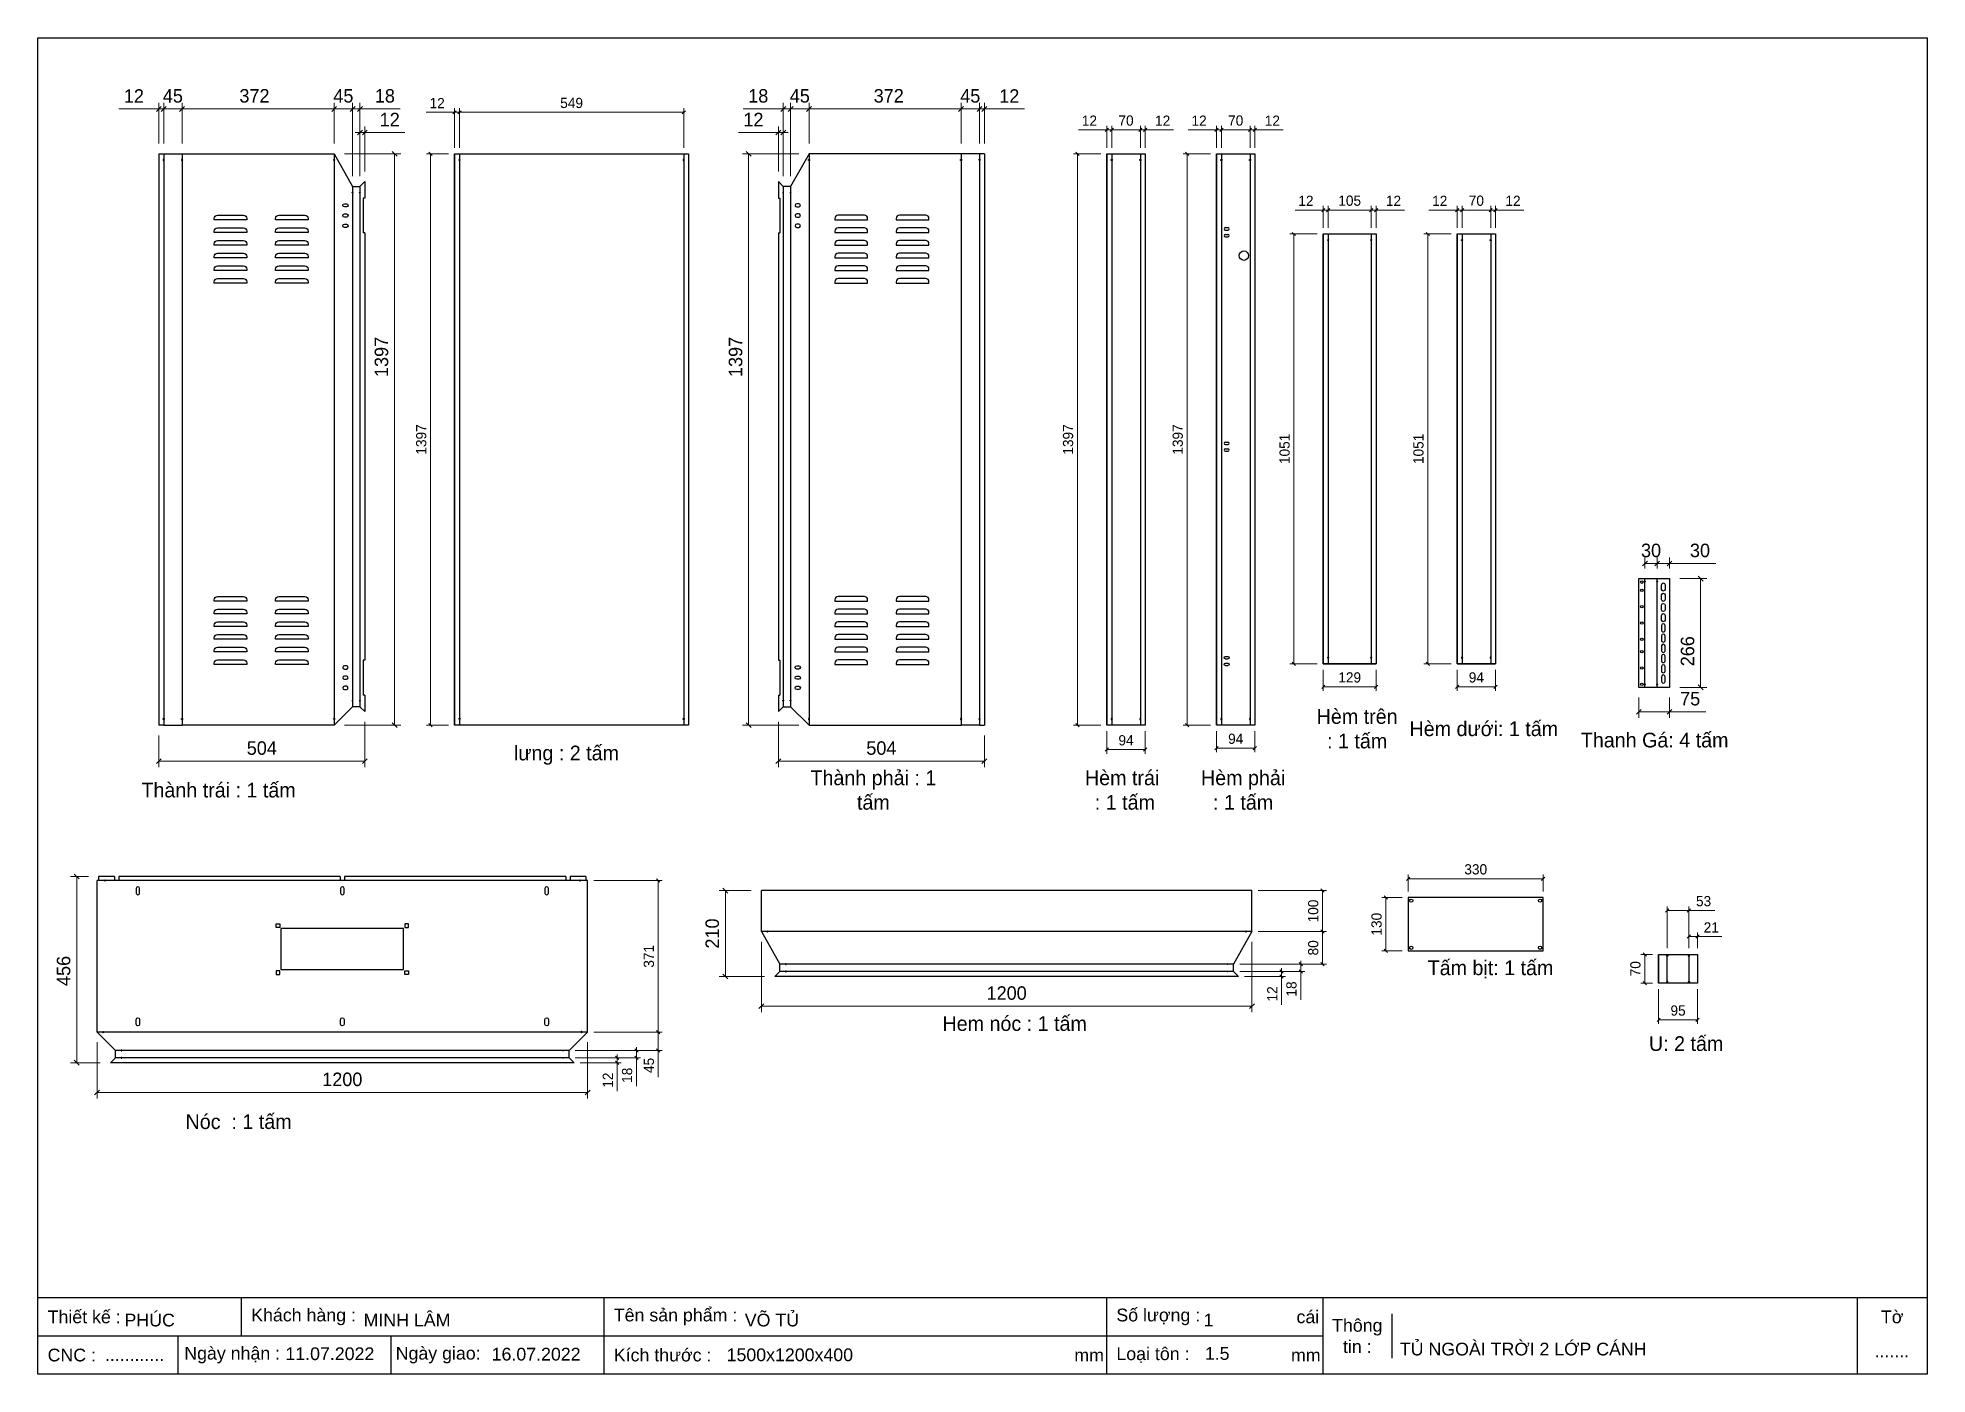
# Model space of a CAD drawing. Header units: millimetres. Extents: x 0 to 4622, y 0 to 3268.
import ezdxf

# ---------------------------------------------------------------- set-up
doc = ezdxf.new("R2010")
doc.units = ezdxf.units.MM
doc.layers.add('CNC', color=7, linetype='Continuous')
doc.layers.add('DIM', color=253, linetype='Continuous')
doc.styles.add('Arial', font='arial.ttf')
doc.dimstyles.new('Dim-25', dxfattribs={"dimtxt": 25, "dimasz": 8, "dimexe": 10, "dimexo": 15, "dimgap": 10, "dimtad": 1, "dimdec": 0, "dimtxsty": 'Standard', "dimblk": 'OBLIQUE', "dimcen": 10, "dimclrd": 5, "dimclre": 5, "dimclrt": 3, "dimazin": 3, "dimtfac": 1, "dimtdec": 0, "dimtmove": 0, "dimatfit": 3, "dimldrblk": 'OBLIQUE', "dimlwd": 9, "dimlwe": 9})
doc.dimstyles.new('Dim-33', dxfattribs={"dimtxt": 33, "dimasz": 12, "dimexe": 15, "dimexo": 25, "dimgap": 15, "dimtad": 1, "dimdec": 0, "dimtxsty": 'Standard', "dimblk": 'OBLIQUE', "dimcen": 10, "dimclrd": 5, "dimclre": 5, "dimclrt": 3, "dimazin": 3, "dimtfac": 1, "dimtdec": 0, "dimtmove": 0, "dimatfit": 3, "dimldrblk": 'OPEN30', "dimlwd": 9, "dimlwe": 9})

msp = doc.modelspace()

# ---------------------------------------------------------------- texts
at = {"color": 2, "char_height": 36, "attachment_point": 5}
for s, insert, width in [('Hèm trên\\P: 1 tấm', (3227.3, 1578.1), 410), ('Hèm dưới: 1 tấm', (3537.2, 1578.1), 375), ('Thanh Gá: 4 tấm', (3955.1, 1550.4), 775), ('lưng : 2 tấm', (1293.2, 1513.6), 273.5), ('Thành phải : 1 tấm', (2044, 1428.1), 375), ('Hèm phải\\P: 1 tấm', (2948.4, 1428.1), 375), ('Thành trái : 1 tấm', (442.2, 1428.1), 375), ('Hèm trái\\P : 1 tấm', (2652.5, 1428.1), 375), ('Tấm bịt: 1 tấm', (3553.6, 989.8), 375), ('Hem nóc : 1 tấm', (2389.6, 857.2), 825), ('U: 2 tấm', (4032.1, 808.2), 375), ('Nóc  : 1 tấm', (491.2, 617.3), 375)]:
    msp.add_mtext(s, dxfattribs=dict(at, insert=insert, width=width))

# ---------------------------------------------------------------- blocks, each defined once
blk = doc.blocks.new('*D1')
at = {"color": 0, "linetype": 'ByBlock', "lineweight": -2}
for p, q in [((1744.8, 2978.2), (1732.8, 2990.2)), ((1732.8, 1593.2), (1744.8, 1581.2))]:
    blk.add_line(p, q, dxfattribs=at)
at = {"layer": 'Defpoints', "color": 0, "transparency": 16777216}
for p in [(1886.5, 2984.2), (1738.8, 1587.2), (1886.5, 1587.2)]:
    blk.add_point(p, dxfattribs=at)
at = {"layer": 'DIM', "color": 5, "lineweight": 9, "transparency": 16777216}
for p, q in [((1861.5, 2984.2), (1723.8, 2984.2)), ((1738.8, 2984.2), (1738.8, 1587.2)), ((1861.5, 1587.2), (1723.8, 1587.2))]:
    blk.add_line(p, q, dxfattribs=at)
at = {"layer": 'DIM', "color": 3, "transparency": 16777216, "insert": (1707, 2487.5), "char_height": 33, "attachment_point": 5, "rotation": 90}
blk.add_mtext('1397', dxfattribs=at)
blk = doc.blocks.new('_Oblique')
at = {"color": 0, "linetype": 'ByBlock', "lineweight": -2}
blk.add_line((-0.5, -0.5), (0.5, 0.5), dxfattribs=at)
blk = doc.blocks.new('_Open30')
at = {"color": 0, "linetype": 'ByBlock', "lineweight": -2}
for p, q in [((-1, 0.27), (0, 0)), ((0, 0), (-1, -0.27)), ((0, 0), (-1, 0))]:
    blk.add_line(p, q, dxfattribs=at)
blk = doc.blocks.new('*D2')
at = {"color": 0, "linetype": 'ByBlock', "lineweight": -2}
for p, q in [((1892.5, 3100), (1880.5, 3088)), ((2252.5, 3088), (2264.5, 3100))]:
    blk.add_line(p, q, dxfattribs=at)
at = {"layer": 'Defpoints', "color": 0, "transparency": 16777216}
for p in [(1886.5, 3094), (1886.5, 2984.2), (2258.5, 2984.2)]:
    blk.add_point(p, dxfattribs=at)
at = {"layer": 'DIM', "color": 5, "lineweight": 9, "transparency": 16777216}
for p, q in [((1886.5, 3009.2), (1886.5, 3109)), ((2258.5, 3009.2), (2258.5, 3109)), ((2258.5, 3094), (1886.5, 3094))]:
    blk.add_line(p, q, dxfattribs=at)
at = {"layer": 'DIM', "color": 3, "transparency": 16777216, "insert": (2081.5, 3125.9), "char_height": 33, "attachment_point": 5}
blk.add_mtext('372', dxfattribs=at)
blk = doc.blocks.new('*D3')
at = {"color": 0, "linetype": 'ByBlock', "lineweight": -2}
for p, q in [((1847.5, 3100), (1835.5, 3088)), ((1880.5, 3088), (1892.5, 3100))]:
    blk.add_line(p, q, dxfattribs=at)
at = {"layer": 'Defpoints', "color": 0, "transparency": 16777216}
for p in [(1841.5, 3094), (1886.5, 2984.2), (1841.5, 2904.2)]:
    blk.add_point(p, dxfattribs=at)
at = {"layer": 'DIM', "color": 5, "lineweight": 9, "transparency": 16777216}
for p, q in [((1841.5, 2929.2), (1841.5, 3109)), ((1886.5, 3009.2), (1886.5, 3109)), ((1886.5, 3094), (1841.5, 3094))]:
    blk.add_line(p, q, dxfattribs=at)
at = {"layer": 'DIM', "color": 3, "transparency": 16777216, "insert": (1864, 3125.8), "char_height": 33, "attachment_point": 5}
blk.add_mtext('45', dxfattribs=at)
blk = doc.blocks.new('*D4')
at = {"color": 0, "linetype": 'ByBlock', "lineweight": -2}
for p, q in [((1817.5, 3088), (1829.5, 3100)), ((1847.5, 3100), (1835.5, 3088))]:
    blk.add_line(p, q, dxfattribs=at)
at = {"layer": 'Defpoints', "color": 0, "transparency": 16777216}
for p in [(1823.5, 3094), (1823.5, 2904.2), (1841.5, 2904.2)]:
    blk.add_point(p, dxfattribs=at)
at = {"layer": 'DIM', "color": 5, "lineweight": 9, "transparency": 16777216}
for p, q in [((1823.5, 2929.2), (1823.5, 3109)), ((1841.5, 2929.2), (1841.5, 3109)), ((1823.5, 3094), (1725.3, 3094)), ((1841.5, 3094), (1823.5, 3094)), ((1841.5, 3094), (1853.5, 3094))]:
    blk.add_line(p, q, dxfattribs=at)
at = {"layer": 'DIM', "color": 3, "transparency": 16777216, "insert": (1762.4, 3125.8), "char_height": 33, "attachment_point": 5}
blk.add_mtext('18', dxfattribs=at)
blk = doc.blocks.new('*D5')
at = {"color": 0, "linetype": 'ByBlock', "lineweight": -2}
for p, q in [((2264.5, 3100), (2252.5, 3088)), ((2297.5, 3088), (2309.5, 3100))]:
    blk.add_line(p, q, dxfattribs=at)
at = {"layer": 'Defpoints', "color": 0, "transparency": 16777216}
for p in [(2303.5, 3094), (2258.5, 2984.2), (2303.5, 2984.2)]:
    blk.add_point(p, dxfattribs=at)
at = {"layer": 'DIM', "color": 5, "lineweight": 9, "transparency": 16777216}
for p, q in [((2258.5, 3009.2), (2258.5, 3109)), ((2303.5, 3009.2), (2303.5, 3109)), ((2258.5, 3094), (2303.5, 3094))]:
    blk.add_line(p, q, dxfattribs=at)
at = {"layer": 'DIM', "color": 3, "transparency": 16777216, "insert": (2281, 3125.8), "char_height": 33, "attachment_point": 5}
blk.add_mtext('45', dxfattribs=at)
blk = doc.blocks.new('*D6')
at = {"color": 0, "linetype": 'ByBlock', "lineweight": -2}
for p, q in [((2297.5, 3088), (2309.5, 3100)), ((2321.5, 3100), (2309.5, 3088))]:
    blk.add_line(p, q, dxfattribs=at)
at = {"layer": 'Defpoints', "color": 0, "transparency": 16777216}
for p in [(2315.5, 3094), (2303.5, 2984.2), (2315.5, 2984.2)]:
    blk.add_point(p, dxfattribs=at)
at = {"layer": 'DIM', "color": 5, "lineweight": 9, "transparency": 16777216}
for p, q in [((2303.5, 3009.2), (2303.5, 3109)), ((2315.5, 3009.2), (2315.5, 3109)), ((2303.5, 3094), (2291.5, 3094)), ((2303.5, 3094), (2315.5, 3094)), ((2315.5, 3094), (2413.4, 3094))]:
    blk.add_line(p, q, dxfattribs=at)
at = {"layer": 'DIM', "color": 3, "transparency": 16777216, "insert": (2376.4, 3125.6), "char_height": 33, "attachment_point": 5}
blk.add_mtext('12', dxfattribs=at)
blk = doc.blocks.new('*D7')
at = {"color": 0, "linetype": 'ByBlock', "lineweight": -2}
for p, q in [((1805.5, 3030.4), (1817.5, 3042.4)), ((1829.5, 3042.4), (1817.5, 3030.4))]:
    blk.add_line(p, q, dxfattribs=at)
at = {"layer": 'Defpoints', "color": 0, "transparency": 16777216}
for p in [(1811.5, 3036.4), (1811.5, 2916.2), (1823.5, 2904.2)]:
    blk.add_point(p, dxfattribs=at)
at = {"layer": 'DIM', "color": 5, "lineweight": 9, "transparency": 16777216}
for p, q in [((1811.5, 2941.2), (1811.5, 3051.4)), ((1823.5, 2929.2), (1823.5, 3051.4)), ((1811.5, 3036.4), (1713.7, 3036.4)), ((1823.5, 3036.4), (1811.5, 3036.4)), ((1823.5, 3036.4), (1835.5, 3036.4))]:
    blk.add_line(p, q, dxfattribs=at)
at = {"layer": 'DIM', "color": 3, "transparency": 16777216, "insert": (1750.6, 3068), "char_height": 33, "attachment_point": 5}
blk.add_mtext('12', dxfattribs=at)
blk = doc.blocks.new('f3daunguoc')
at = {"layer": 'CNC', "color": 2, "lineweight": -3}
blk.add_circle((0, 0), 1.5, dxfattribs=at)
blk = doc.blocks.new('f2dauxuoi')
at = {"layer": 'CNC', "color": 2, "lineweight": -3}
blk.add_circle((0, 0), 1, dxfattribs=at)
blk = doc.blocks.new('*D8')
at = {"color": 0, "linetype": 'ByBlock', "lineweight": -2}
for p, q in [((1817.5, 1505), (1805.5, 1493)), ((2309.5, 1493), (2321.5, 1505))]:
    blk.add_line(p, q, dxfattribs=at)
at = {"layer": 'Defpoints', "color": 0, "ltscale": 3, "transparency": 16777216}
for p in [(1811.5, 1620.2), (2315.5, 1587.2), (1811.5, 1499)]:
    blk.add_point(p, dxfattribs=at)
at = {"layer": 'DIM', "color": 5, "lineweight": 9, "ltscale": 3, "transparency": 16777216}
for p, q in [((1811.5, 1595.2), (1811.5, 1484)), ((2315.5, 1562.2), (2315.5, 1484)), ((2315.5, 1499), (1811.5, 1499))]:
    blk.add_line(p, q, dxfattribs=at)
at = {"layer": 'DIM', "color": 3, "ltscale": 3, "transparency": 16777216, "insert": (2063.5, 1530.9), "char_height": 33, "attachment_point": 5}
blk.add_mtext('504', dxfattribs=at)
blk = doc.blocks.new('*D9')
at = {"color": 5, "lineweight": 9, "ltscale": 3, "transparency": 16777216}
for p, q in [((1019.5, 3085.7), (950.3, 3085.7)), ((1019.5, 2999.2), (1019.5, 3095.7)), ((1031.5, 3085.7), (1019.5, 3085.7)), ((1031.5, 2999.2), (1031.5, 3095.7)), ((1031.5, 3085.7), (1039.5, 3085.7))]:
    blk.add_line(p, q, dxfattribs=at)
at = {"color": 0, "linetype": 'ByBlock', "lineweight": -2}
for p, q in [((1015.5, 3081.7), (1023.5, 3089.7)), ((1035.5, 3089.7), (1027.5, 3081.7))]:
    blk.add_line(p, q, dxfattribs=at)
at = {"layer": 'Defpoints', "color": 0, "ltscale": 3, "transparency": 16777216}
for p in [(1019.5, 3085.7), (1019.5, 2984.2), (1031.5, 2984.2)]:
    blk.add_point(p, dxfattribs=at)
at = {"color": 3, "ltscale": 3, "transparency": 16777216, "insert": (976.9, 3108.3), "char_height": 25, "attachment_point": 5}
blk.add_mtext('12', dxfattribs=at)
blk = doc.blocks.new('*D10')
at = {"color": 0, "linetype": 'ByBlock', "lineweight": -2}
for p, q in [((1035.5, 3089.7), (1027.5, 3081.7)), ((1576, 3081.7), (1584, 3089.7))]:
    blk.add_line(p, q, dxfattribs=at)
at = {"color": 5, "lineweight": 9, "ltscale": 3, "transparency": 16777216}
for p, q in [((1031.5, 2999.2), (1031.5, 3095.7)), ((1031.5, 3085.7), (1580, 3085.7)), ((1580, 2999.2), (1580, 3095.7))]:
    blk.add_line(p, q, dxfattribs=at)
at = {"layer": 'Defpoints', "color": 0, "ltscale": 3, "transparency": 16777216}
for p in [(1580, 3085.7), (1031.5, 2984.2), (1580, 2984.2)]:
    blk.add_point(p, dxfattribs=at)
at = {"color": 3, "ltscale": 3, "transparency": 16777216, "insert": (1305.8, 3108.5), "char_height": 25, "attachment_point": 5}
blk.add_mtext('549', dxfattribs=at)
blk = doc.blocks.new('*D11')
at = {"color": 5, "lineweight": 9, "ltscale": 3, "transparency": 16777216}
for p, q in [((1004.5, 2984.2), (950.9, 2984.2)), ((960.9, 2984.2), (960.9, 1587.2)), ((1004.5, 1587.2), (950.9, 1587.2))]:
    blk.add_line(p, q, dxfattribs=at)
at = {"color": 0, "linetype": 'ByBlock', "lineweight": -2}
for p, q in [((964.9, 2980.2), (956.9, 2988.2)), ((956.9, 1591.2), (964.9, 1583.2))]:
    blk.add_line(p, q, dxfattribs=at)
at = {"layer": 'Defpoints', "color": 0, "ltscale": 3, "transparency": 16777216}
for p in [(1019.5, 2984.2), (960.9, 1587.2), (1019.5, 1587.2)]:
    blk.add_point(p, dxfattribs=at)
at = {"color": 3, "ltscale": 3, "transparency": 16777216, "insert": (938.1, 2285.7), "char_height": 25, "attachment_point": 5, "rotation": 90}
blk.add_mtext('1397', dxfattribs=at)
blk = doc.blocks.new('*D12')
at = {"color": 0, "linetype": 'ByBlock', "lineweight": -2}
for p, q in [((150.9, 694.9), (138.9, 682.9)), ((1338.9, 682.9), (1350.9, 694.9))]:
    blk.add_line(p, q, dxfattribs=at)
at = {"layer": 'Defpoints', "color": 0, "transparency": 16777216}
for p in [(144.9, 836.6), (1344.9, 836.6), (144.9, 688.9)]:
    blk.add_point(p, dxfattribs=at)
at = {"layer": 'DIM', "color": 5, "lineweight": 9, "transparency": 16777216}
for p, q in [((144.9, 811.6), (144.9, 673.9)), ((1344.9, 811.6), (1344.9, 673.9)), ((1344.9, 688.9), (144.9, 688.9))]:
    blk.add_line(p, q, dxfattribs=at)
at = {"layer": 'DIM', "color": 3, "transparency": 16777216, "insert": (744.9, 720.8), "char_height": 33, "attachment_point": 5}
blk.add_mtext('1200', dxfattribs=at)
blk = doc.blocks.new('*D13')
at = {"color": 0, "linetype": 'ByBlock', "lineweight": -2}
for p, q in [((101.2, 1211.1), (89.2, 1223.1)), ((89.2, 767.6), (101.2, 755.6))]:
    blk.add_line(p, q, dxfattribs=at)
at = {"layer": 'Defpoints', "color": 0, "ltscale": 3, "transparency": 16777216}
for p in [(148.9, 1217.1), (95.2, 761.6), (177.9, 761.6)]:
    blk.add_point(p, dxfattribs=at)
at = {"layer": 'DIM', "color": 5, "lineweight": 9, "ltscale": 3, "transparency": 16777216}
for p, q in [((123.9, 1217.1), (80.2, 1217.1)), ((95.2, 1217.1), (95.2, 761.6)), ((152.9, 761.6), (80.2, 761.6))]:
    blk.add_line(p, q, dxfattribs=at)
at = {"layer": 'DIM', "color": 3, "ltscale": 3, "transparency": 16777216, "insert": (63.3, 986.1), "char_height": 33, "attachment_point": 5, "rotation": 90}
blk.add_mtext('456', dxfattribs=at)
blk = doc.blocks.new('*D14')
at = {"color": 5, "lineweight": 9, "ltscale": 3, "transparency": 16777216}
for p, q in [((1359.9, 836.6), (1527.6, 836.6)), ((1517.6, 836.6), (1517.6, 791.6)), ((1314.9, 791.6), (1527.6, 791.6)), ((1517.6, 791.6), (1517.6, 726.6))]:
    blk.add_line(p, q, dxfattribs=at)
at = {"color": 0, "linetype": 'ByBlock', "lineweight": -2}
for p, q in [((1521.6, 832.6), (1513.6, 840.6)), ((1513.6, 795.6), (1521.6, 787.6))]:
    blk.add_line(p, q, dxfattribs=at)
at = {"layer": 'Defpoints', "color": 0, "ltscale": 3, "transparency": 16777216}
for p in [(1344.9, 836.6), (1299.9, 791.6), (1517.6, 791.6)]:
    blk.add_point(p, dxfattribs=at)
at = {"color": 3, "ltscale": 3, "transparency": 16777216, "insert": (1494.9, 755.1), "char_height": 25, "attachment_point": 5, "rotation": 90}
blk.add_mtext('45', dxfattribs=at)
blk = doc.blocks.new('*D15')
at = {"color": 5, "lineweight": 9, "ltscale": 3, "transparency": 16777216}
for p, q in [((1314.9, 773.6), (1427.1, 773.6)), ((1326.9, 761.6), (1427.1, 761.6)), ((1417.1, 773.6), (1417.1, 781.6)), ((1417.1, 773.6), (1417.1, 761.6)), ((1417.1, 761.6), (1417.1, 692.4))]:
    blk.add_line(p, q, dxfattribs=at)
at = {"color": 0, "linetype": 'ByBlock', "lineweight": -2}
for p, q in [((1413.1, 777.6), (1421.1, 769.6)), ((1421.1, 757.6), (1413.1, 765.6))]:
    blk.add_line(p, q, dxfattribs=at)
at = {"layer": 'Defpoints', "color": 0, "ltscale": 3, "transparency": 16777216}
for p in [(1299.9, 773.6), (1311.9, 761.6), (1417.1, 761.6)]:
    blk.add_point(p, dxfattribs=at)
at = {"color": 3, "ltscale": 3, "transparency": 16777216, "insert": (1394.6, 719), "char_height": 25, "attachment_point": 5, "rotation": 90}
blk.add_mtext('12', dxfattribs=at)
blk = doc.blocks.new('*D16')
at = {"color": 5, "lineweight": 9, "ltscale": 3, "transparency": 16777216}
for p, q in [((1314.9, 791.6), (1474.4, 791.6)), ((1464.4, 791.6), (1464.4, 799.6)), ((1464.4, 791.6), (1464.4, 773.6)), ((1314.9, 773.6), (1474.4, 773.6)), ((1464.4, 773.6), (1464.4, 704.1))]:
    blk.add_line(p, q, dxfattribs=at)
at = {"color": 0, "linetype": 'ByBlock', "lineweight": -2}
for p, q in [((1460.4, 795.6), (1468.4, 787.6)), ((1468.4, 769.6), (1460.4, 777.6))]:
    blk.add_line(p, q, dxfattribs=at)
at = {"layer": 'Defpoints', "color": 0, "ltscale": 3, "transparency": 16777216}
for p in [(1299.9, 791.6), (1299.9, 773.6), (1464.4, 773.6)]:
    blk.add_point(p, dxfattribs=at)
at = {"color": 3, "ltscale": 3, "transparency": 16777216, "insert": (1441.6, 730.9), "char_height": 25, "attachment_point": 5, "rotation": 90}
blk.add_mtext('18', dxfattribs=at)
blk = doc.blocks.new('*D17')
at = {"color": 5, "lineweight": 9, "ltscale": 3, "transparency": 16777216}
for p, q in [((1359.9, 1207.1), (1527.6, 1207.1)), ((1517.6, 836.6), (1517.6, 1207.1)), ((1359.9, 836.6), (1527.6, 836.6))]:
    blk.add_line(p, q, dxfattribs=at)
at = {"color": 0, "linetype": 'ByBlock', "lineweight": -2}
for p, q in [((1521.6, 1203.1), (1513.6, 1211.1)), ((1513.6, 840.6), (1521.6, 832.6))]:
    blk.add_line(p, q, dxfattribs=at)
at = {"layer": 'Defpoints', "color": 0, "ltscale": 3, "transparency": 16777216}
for p in [(1344.9, 1207.1), (1517.6, 1207.1), (1344.9, 836.6)]:
    blk.add_point(p, dxfattribs=at)
at = {"color": 3, "ltscale": 3, "transparency": 16777216, "insert": (1494.8, 1021.9), "char_height": 25, "attachment_point": 5, "rotation": 90}
blk.add_mtext('371', dxfattribs=at)
blk = doc.blocks.new('*D18')
at = {"color": 0, "linetype": 'ByBlock', "lineweight": -2}
for p, q in [((1776, 905.9), (1764, 893.9)), ((2964, 893.9), (2976, 905.9))]:
    blk.add_line(p, q, dxfattribs=at)
at = {"layer": 'Defpoints', "color": 0, "transparency": 16777216}
for p in [(1770, 1082.6), (2970, 1082.6), (1770, 899.9)]:
    blk.add_point(p, dxfattribs=at)
at = {"layer": 'DIM', "color": 5, "lineweight": 9, "transparency": 16777216}
for p, q in [((1770, 1057.6), (1770, 884.9)), ((2970, 1057.6), (2970, 884.9)), ((2970, 899.9), (1770, 899.9))]:
    blk.add_line(p, q, dxfattribs=at)
at = {"layer": 'DIM', "color": 3, "transparency": 16777216, "insert": (2370, 931.8), "char_height": 33, "attachment_point": 5}
blk.add_mtext('1200', dxfattribs=at)
blk = doc.blocks.new('*D19')
at = {"color": 0, "linetype": 'ByBlock', "lineweight": -2}
for p, q in [((1687.9, 1176.6), (1675.9, 1188.6)), ((1675.9, 978.6), (1687.9, 966.6))]:
    blk.add_line(p, q, dxfattribs=at)
at = {"layer": 'Defpoints', "color": 0, "ltscale": 3, "transparency": 16777216}
for p in [(1770, 1182.6), (1681.9, 972.6), (1803, 972.6)]:
    blk.add_point(p, dxfattribs=at)
at = {"layer": 'DIM', "color": 5, "lineweight": 9, "ltscale": 3, "transparency": 16777216}
for p, q in [((1745, 1182.6), (1666.9, 1182.6)), ((1681.9, 1182.6), (1681.9, 972.6)), ((1778, 972.6), (1666.9, 972.6))]:
    blk.add_line(p, q, dxfattribs=at)
at = {"layer": 'DIM', "color": 3, "ltscale": 3, "transparency": 16777216, "insert": (1650, 1077.6), "char_height": 33, "attachment_point": 5, "rotation": 90}
blk.add_mtext('210', dxfattribs=at)
blk = doc.blocks.new('*D20')
at = {"color": 5, "lineweight": 9, "ltscale": 3, "transparency": 16777216}
for p, q in [((2985, 1082.6), (3152.7, 1082.6)), ((3142.7, 1082.6), (3142.7, 1002.6)), ((2940, 1002.6), (3152.7, 1002.6))]:
    blk.add_line(p, q, dxfattribs=at)
at = {"color": 0, "linetype": 'ByBlock', "lineweight": -2}
for p, q in [((3146.7, 1078.6), (3138.7, 1086.6)), ((3138.7, 1006.6), (3146.7, 998.6))]:
    blk.add_line(p, q, dxfattribs=at)
at = {"layer": 'Defpoints', "color": 0, "ltscale": 3, "transparency": 16777216}
for p in [(2970, 1082.6), (2925, 1002.6), (3142.7, 1002.6)]:
    blk.add_point(p, dxfattribs=at)
at = {"color": 3, "ltscale": 3, "transparency": 16777216, "insert": (3120, 1042.6), "char_height": 25, "attachment_point": 5, "rotation": 90}
blk.add_mtext('80', dxfattribs=at)
blk = doc.blocks.new('*D21')
at = {"color": 5, "lineweight": 9, "ltscale": 3, "transparency": 16777216}
for p, q in [((2940, 984.6), (3052.2, 984.6)), ((2952, 972.6), (3052.2, 972.6)), ((3042.2, 984.6), (3042.2, 992.6)), ((3042.2, 984.6), (3042.2, 972.6)), ((3042.2, 972.6), (3042.2, 903.4))]:
    blk.add_line(p, q, dxfattribs=at)
at = {"color": 0, "linetype": 'ByBlock', "lineweight": -2}
for p, q in [((3038.2, 988.6), (3046.2, 980.6)), ((3046.2, 968.6), (3038.2, 976.6))]:
    blk.add_line(p, q, dxfattribs=at)
at = {"layer": 'Defpoints', "color": 0, "ltscale": 3, "transparency": 16777216}
for p in [(2925, 984.6), (2937, 972.6), (3042.2, 972.6)]:
    blk.add_point(p, dxfattribs=at)
at = {"color": 3, "ltscale": 3, "transparency": 16777216, "insert": (3019.7, 930), "char_height": 25, "attachment_point": 5, "rotation": 90}
blk.add_mtext('12', dxfattribs=at)
blk = doc.blocks.new('*D22')
at = {"color": 5, "lineweight": 9, "ltscale": 3, "transparency": 16777216}
for p, q in [((2940, 1002.6), (3099.5, 1002.6)), ((2940, 984.6), (3099.5, 984.6)), ((3089.5, 1002.6), (3089.5, 1010.6)), ((3089.5, 1002.6), (3089.5, 984.6)), ((3089.5, 984.6), (3089.5, 915.1))]:
    blk.add_line(p, q, dxfattribs=at)
at = {"color": 0, "linetype": 'ByBlock', "lineweight": -2}
for p, q in [((3085.5, 1006.6), (3093.5, 998.6)), ((3093.5, 980.6), (3085.5, 988.6))]:
    blk.add_line(p, q, dxfattribs=at)
at = {"layer": 'Defpoints', "color": 0, "ltscale": 3, "transparency": 16777216}
for p in [(2925, 1002.6), (2925, 984.6), (3089.5, 984.6)]:
    blk.add_point(p, dxfattribs=at)
at = {"color": 3, "ltscale": 3, "transparency": 16777216, "insert": (3066.7, 941.9), "char_height": 25, "attachment_point": 5, "rotation": 90}
blk.add_mtext('18', dxfattribs=at)
blk = doc.blocks.new('*D23')
at = {"color": 5, "lineweight": 9, "ltscale": 3, "transparency": 16777216}
for p, q in [((2985, 1182.6), (3152.7, 1182.6)), ((3142.7, 1082.6), (3142.7, 1182.6)), ((2985, 1082.6), (3152.7, 1082.6))]:
    blk.add_line(p, q, dxfattribs=at)
at = {"color": 0, "linetype": 'ByBlock', "lineweight": -2}
for p, q in [((3146.7, 1178.6), (3138.7, 1186.6)), ((3138.7, 1086.6), (3146.7, 1078.6))]:
    blk.add_line(p, q, dxfattribs=at)
at = {"layer": 'Defpoints', "color": 0, "ltscale": 3, "transparency": 16777216}
for p in [(2970, 1182.6), (3142.7, 1182.6), (2970, 1082.6)]:
    blk.add_point(p, dxfattribs=at)
at = {"color": 3, "ltscale": 3, "transparency": 16777216, "insert": (3120, 1132.6), "char_height": 25, "attachment_point": 5, "rotation": 90}
blk.add_mtext('100', dxfattribs=at)
blk = doc.blocks.new('*D24')
at = {"color": 0, "linetype": 'ByBlock', "lineweight": -2}
for p, q in [((3356.4, 1215.6), (3348.4, 1207.6)), ((3678.4, 1207.6), (3686.4, 1215.6))]:
    blk.add_line(p, q, dxfattribs=at)
at = {"color": 5, "lineweight": 9, "ltscale": 3, "transparency": 16777216}
for p, q in [((3352.4, 1180.4), (3352.4, 1221.6)), ((3352.4, 1211.6), (3682.4, 1211.6)), ((3682.4, 1180.4), (3682.4, 1221.6))]:
    blk.add_line(p, q, dxfattribs=at)
at = {"layer": 'Defpoints', "color": 0, "ltscale": 3, "transparency": 16777216}
for p in [(3682.4, 1211.6), (3352.4, 1165.4), (3682.4, 1165.4)]:
    blk.add_point(p, dxfattribs=at)
at = {"color": 3, "ltscale": 3, "transparency": 16777216, "insert": (3517.4, 1234.4), "char_height": 25, "attachment_point": 5}
blk.add_mtext('330', dxfattribs=at)
blk = doc.blocks.new('*D25')
at = {"color": 5, "lineweight": 9, "ltscale": 3, "transparency": 16777216}
for p, q in [((3337.4, 1165.4), (3287.7, 1165.4)), ((3297.7, 1165.4), (3297.7, 1035.4)), ((3337.4, 1035.4), (3287.7, 1035.4))]:
    blk.add_line(p, q, dxfattribs=at)
at = {"color": 0, "linetype": 'ByBlock', "lineweight": -2}
for p, q in [((3301.7, 1161.4), (3293.7, 1169.4)), ((3293.7, 1039.4), (3301.7, 1031.4))]:
    blk.add_line(p, q, dxfattribs=at)
at = {"layer": 'Defpoints', "color": 0, "ltscale": 3, "transparency": 16777216}
for p in [(3352.4, 1165.4), (3297.7, 1035.4), (3352.4, 1035.4)]:
    blk.add_point(p, dxfattribs=at)
at = {"color": 3, "ltscale": 3, "transparency": 16777216, "insert": (3274.9, 1100.4), "char_height": 25, "attachment_point": 5, "rotation": 90}
blk.add_mtext('130', dxfattribs=at)
blk = doc.blocks.new('*D26')
at = {"color": 5, "lineweight": 9, "ltscale": 3, "transparency": 16777216}
for p, q in [((2697, 2999.2), (2697, 3052.7)), ((2709, 2999.2), (2709, 3052.7)), ((2697, 3042.7), (2689, 3042.7)), ((2697, 3042.7), (2709, 3042.7)), ((2709, 3042.7), (2778.2, 3042.7))]:
    blk.add_line(p, q, dxfattribs=at)
at = {"color": 0, "linetype": 'ByBlock', "lineweight": -2}
for p, q in [((2693, 3038.7), (2701, 3046.7)), ((2713, 3046.7), (2705, 3038.7))]:
    blk.add_line(p, q, dxfattribs=at)
at = {"layer": 'Defpoints', "color": 0, "ltscale": 3, "transparency": 16777216}
for p in [(2709, 3042.7), (2697, 2984.2), (2709, 2984.2)]:
    blk.add_point(p, dxfattribs=at)
at = {"color": 3, "ltscale": 3, "transparency": 16777216, "insert": (2751.6, 3065.3), "char_height": 25, "attachment_point": 5}
blk.add_mtext('12', dxfattribs=at)
blk = doc.blocks.new('*D27')
at = {"color": 5, "lineweight": 9, "ltscale": 3, "transparency": 16777216}
for p, q in [((2627, 2999.2), (2627, 3052.7)), ((2697, 2999.2), (2697, 3052.7)), ((2627, 3042.7), (2697, 3042.7))]:
    blk.add_line(p, q, dxfattribs=at)
at = {"color": 0, "linetype": 'ByBlock', "lineweight": -2}
for p, q in [((2631, 3046.7), (2623, 3038.7)), ((2693, 3038.7), (2701, 3046.7))]:
    blk.add_line(p, q, dxfattribs=at)
at = {"layer": 'Defpoints', "color": 0, "ltscale": 3, "transparency": 16777216}
for p in [(2697, 3042.7), (2627, 2984.2), (2697, 2984.2)]:
    blk.add_point(p, dxfattribs=at)
at = {"color": 3, "ltscale": 3, "transparency": 16777216, "insert": (2662, 3065.5), "char_height": 25, "attachment_point": 5}
blk.add_mtext('70', dxfattribs=at)
blk = doc.blocks.new('*D28')
at = {"color": 5, "lineweight": 9, "ltscale": 3, "transparency": 16777216}
for p, q in [((2615, 2999.2), (2615, 3052.7)), ((2627, 2999.2), (2627, 3052.7)), ((2615, 3042.7), (2545.8, 3042.7)), ((2627, 3042.7), (2615, 3042.7)), ((2627, 3042.7), (2635, 3042.7))]:
    blk.add_line(p, q, dxfattribs=at)
at = {"color": 0, "linetype": 'ByBlock', "lineweight": -2}
for p, q in [((2611, 3038.7), (2619, 3046.7)), ((2631, 3046.7), (2623, 3038.7))]:
    blk.add_line(p, q, dxfattribs=at)
at = {"layer": 'Defpoints', "color": 0, "ltscale": 3, "transparency": 16777216}
for p in [(2615, 3042.7), (2615, 2984.2), (2627, 2984.2)]:
    blk.add_point(p, dxfattribs=at)
at = {"color": 3, "ltscale": 3, "transparency": 16777216, "insert": (2572.4, 3065.3), "char_height": 25, "attachment_point": 5}
blk.add_mtext('12', dxfattribs=at)
blk = doc.blocks.new('*D29')
at = {"color": 5, "lineweight": 9, "ltscale": 3, "transparency": 16777216}
for p, q in [((2600, 2984.2), (2533.1, 2984.2)), ((2543.1, 2984.2), (2543.1, 1587.2)), ((2600, 1587.2), (2533.1, 1587.2))]:
    blk.add_line(p, q, dxfattribs=at)
at = {"color": 0, "linetype": 'ByBlock', "lineweight": -2}
for p, q in [((2547.1, 2980.2), (2539.1, 2988.2)), ((2539.1, 1591.2), (2547.1, 1583.2))]:
    blk.add_line(p, q, dxfattribs=at)
at = {"layer": 'Defpoints', "color": 0, "ltscale": 3, "transparency": 16777216}
for p in [(2615, 2984.2), (2543.1, 1587.2), (2615, 1587.2)]:
    blk.add_point(p, dxfattribs=at)
at = {"color": 3, "ltscale": 3, "transparency": 16777216, "insert": (2520.3, 2285.7), "char_height": 25, "attachment_point": 5, "rotation": 90}
blk.add_mtext('1397', dxfattribs=at)
blk = doc.blocks.new('*D30')
at = {"color": 5, "lineweight": 9, "ltscale": 3, "transparency": 16777216}
for p, q in [((2965.3, 2999.2), (2965.3, 3052.7)), ((2977.3, 2999.2), (2977.3, 3052.7)), ((2965.3, 3042.7), (2957.3, 3042.7)), ((2965.3, 3042.7), (2977.3, 3042.7)), ((2977.3, 3042.7), (3046.5, 3042.7))]:
    blk.add_line(p, q, dxfattribs=at)
at = {"color": 0, "linetype": 'ByBlock', "lineweight": -2}
for p, q in [((2961.3, 3038.7), (2969.3, 3046.7)), ((2981.3, 3046.7), (2973.3, 3038.7))]:
    blk.add_line(p, q, dxfattribs=at)
at = {"layer": 'Defpoints', "color": 0, "ltscale": 3, "transparency": 16777216}
for p in [(2977.3, 3042.7), (2965.3, 2984.2), (2977.3, 2984.2)]:
    blk.add_point(p, dxfattribs=at)
at = {"color": 3, "ltscale": 3, "transparency": 16777216, "insert": (3019.9, 3065.3), "char_height": 25, "attachment_point": 5}
blk.add_mtext('12', dxfattribs=at)
blk = doc.blocks.new('*D31')
at = {"color": 5, "lineweight": 9, "ltscale": 3, "transparency": 16777216}
for p, q in [((2895.3, 2999.2), (2895.3, 3052.7)), ((2965.3, 2999.2), (2965.3, 3052.7)), ((2895.3, 3042.7), (2965.3, 3042.7))]:
    blk.add_line(p, q, dxfattribs=at)
at = {"color": 0, "linetype": 'ByBlock', "lineweight": -2}
for p, q in [((2899.3, 3046.7), (2891.3, 3038.7)), ((2961.3, 3038.7), (2969.3, 3046.7))]:
    blk.add_line(p, q, dxfattribs=at)
at = {"layer": 'Defpoints', "color": 0, "ltscale": 3, "transparency": 16777216}
for p in [(2965.3, 3042.7), (2895.3, 2984.2), (2965.3, 2984.2)]:
    blk.add_point(p, dxfattribs=at)
at = {"color": 3, "ltscale": 3, "transparency": 16777216, "insert": (2930.3, 3065.5), "char_height": 25, "attachment_point": 5}
blk.add_mtext('70', dxfattribs=at)
blk = doc.blocks.new('*D32')
at = {"color": 5, "lineweight": 9, "ltscale": 3, "transparency": 16777216}
for p, q in [((2883.3, 2999.2), (2883.3, 3052.7)), ((2895.3, 2999.2), (2895.3, 3052.7)), ((2883.3, 3042.7), (2814.1, 3042.7)), ((2895.3, 3042.7), (2883.3, 3042.7)), ((2895.3, 3042.7), (2903.3, 3042.7))]:
    blk.add_line(p, q, dxfattribs=at)
at = {"color": 0, "linetype": 'ByBlock', "lineweight": -2}
for p, q in [((2879.3, 3038.7), (2887.3, 3046.7)), ((2899.3, 3046.7), (2891.3, 3038.7))]:
    blk.add_line(p, q, dxfattribs=at)
at = {"layer": 'Defpoints', "color": 0, "ltscale": 3, "transparency": 16777216}
for p in [(2883.3, 3042.7), (2883.3, 2984.2), (2895.3, 2984.2)]:
    blk.add_point(p, dxfattribs=at)
at = {"color": 3, "ltscale": 3, "transparency": 16777216, "insert": (2840.7, 3065.3), "char_height": 25, "attachment_point": 5}
blk.add_mtext('12', dxfattribs=at)
blk = doc.blocks.new('*D33')
at = {"color": 5, "lineweight": 9, "ltscale": 3, "transparency": 16777216}
for p, q in [((2868.3, 2984.2), (2801.4, 2984.2)), ((2811.4, 2984.2), (2811.4, 1587.2)), ((2868.3, 1587.2), (2801.4, 1587.2))]:
    blk.add_line(p, q, dxfattribs=at)
at = {"color": 0, "linetype": 'ByBlock', "lineweight": -2}
for p, q in [((2815.4, 2980.2), (2807.4, 2988.2)), ((2807.4, 1591.2), (2815.4, 1583.2))]:
    blk.add_line(p, q, dxfattribs=at)
at = {"layer": 'Defpoints', "color": 0, "ltscale": 3, "transparency": 16777216}
for p in [(2883.3, 2984.2), (2811.4, 1587.2), (2883.3, 1587.2)]:
    blk.add_point(p, dxfattribs=at)
at = {"color": 3, "ltscale": 3, "transparency": 16777216, "insert": (2788.6, 2285.7), "char_height": 25, "attachment_point": 5, "rotation": 90}
blk.add_mtext('1397', dxfattribs=at)
blk = doc.blocks.new('*D34')
at = {"color": 5, "lineweight": 9, "ltscale": 3, "transparency": 16777216}
for p, q in [((2615, 1572.2), (2615, 1517.3)), ((2709, 1572.2), (2709, 1517.3)), ((2615, 1527.3), (2709, 1527.3))]:
    blk.add_line(p, q, dxfattribs=at)
at = {"color": 0, "linetype": 'ByBlock', "lineweight": -2}
for p, q in [((2619, 1531.3), (2611, 1523.3)), ((2705, 1523.3), (2713, 1531.3))]:
    blk.add_line(p, q, dxfattribs=at)
at = {"layer": 'Defpoints', "color": 0, "ltscale": 3, "transparency": 16777216}
for p in [(2615, 1587.2), (2709, 1587.2), (2709, 1527.3)]:
    blk.add_point(p, dxfattribs=at)
at = {"color": 3, "ltscale": 3, "transparency": 16777216, "insert": (2662, 1550), "char_height": 25, "attachment_point": 5}
blk.add_mtext('94', dxfattribs=at)
blk = doc.blocks.new('*D35')
at = {"color": 5, "lineweight": 9, "ltscale": 3, "transparency": 16777216}
for p, q in [((2883.3, 1572.2), (2883.3, 1521.1)), ((2977.3, 1572.2), (2977.3, 1521.1)), ((2883.3, 1531.1), (2977.3, 1531.1))]:
    blk.add_line(p, q, dxfattribs=at)
at = {"color": 0, "linetype": 'ByBlock', "lineweight": -2}
for p, q in [((2887.3, 1535.1), (2879.3, 1527.1)), ((2973.3, 1527.1), (2981.3, 1535.1))]:
    blk.add_line(p, q, dxfattribs=at)
at = {"layer": 'Defpoints', "color": 0, "ltscale": 3, "transparency": 16777216}
for p in [(2883.3, 1587.2), (2977.3, 1587.2), (2977.3, 1531.1)]:
    blk.add_point(p, dxfattribs=at)
at = {"color": 3, "ltscale": 3, "transparency": 16777216, "insert": (2930.3, 1553.8), "char_height": 25, "attachment_point": 5}
blk.add_mtext('94', dxfattribs=at)
blk = doc.blocks.new('*D36')
at = {"color": 5, "lineweight": 9, "ltscale": 3, "transparency": 16777216}
for p, q in [((3554, 2846.7), (3546, 2846.7)), ((3554, 2803.2), (3554, 2856.7)), ((3554, 2846.7), (3566, 2846.7)), ((3566, 2803.2), (3566, 2856.7)), ((3566, 2846.7), (3635.2, 2846.7))]:
    blk.add_line(p, q, dxfattribs=at)
at = {"color": 0, "linetype": 'ByBlock', "lineweight": -2}
for p, q in [((3550, 2842.7), (3558, 2850.7)), ((3570, 2850.7), (3562, 2842.7))]:
    blk.add_line(p, q, dxfattribs=at)
at = {"layer": 'Defpoints', "color": 0, "ltscale": 3, "transparency": 16777216}
for p in [(3566, 2846.7), (3554, 2788.2), (3566, 2788.2)]:
    blk.add_point(p, dxfattribs=at)
at = {"color": 3, "ltscale": 3, "transparency": 16777216, "insert": (3608.6, 2869.3), "char_height": 25, "attachment_point": 5}
blk.add_mtext('12', dxfattribs=at)
blk = doc.blocks.new('*D37')
at = {"color": 0, "linetype": 'ByBlock', "lineweight": -2}
for p, q in [((3488, 2850.7), (3480, 2842.7)), ((3550, 2842.7), (3558, 2850.7))]:
    blk.add_line(p, q, dxfattribs=at)
at = {"color": 5, "lineweight": 9, "ltscale": 3, "transparency": 16777216}
for p, q in [((3484, 2803.2), (3484, 2856.7)), ((3484, 2846.7), (3554, 2846.7)), ((3554, 2803.2), (3554, 2856.7))]:
    blk.add_line(p, q, dxfattribs=at)
at = {"layer": 'Defpoints', "color": 0, "ltscale": 3, "transparency": 16777216}
for p in [(3554, 2846.7), (3484, 2788.2), (3554, 2788.2)]:
    blk.add_point(p, dxfattribs=at)
at = {"color": 3, "ltscale": 3, "transparency": 16777216, "insert": (3519, 2869.5), "char_height": 25, "attachment_point": 5}
blk.add_mtext('70', dxfattribs=at)
blk = doc.blocks.new('*D38')
at = {"color": 5, "lineweight": 9, "ltscale": 3, "transparency": 16777216}
for p, q in [((3472, 2846.7), (3402.8, 2846.7)), ((3472, 2803.2), (3472, 2856.7)), ((3484, 2846.7), (3472, 2846.7)), ((3484, 2803.2), (3484, 2856.7)), ((3484, 2846.7), (3492, 2846.7))]:
    blk.add_line(p, q, dxfattribs=at)
at = {"color": 0, "linetype": 'ByBlock', "lineweight": -2}
for p, q in [((3468, 2842.7), (3476, 2850.7)), ((3488, 2850.7), (3480, 2842.7))]:
    blk.add_line(p, q, dxfattribs=at)
at = {"layer": 'Defpoints', "color": 0, "ltscale": 3, "transparency": 16777216}
for p in [(3472, 2846.7), (3472, 2788.2), (3484, 2788.2)]:
    blk.add_point(p, dxfattribs=at)
at = {"color": 3, "ltscale": 3, "transparency": 16777216, "insert": (3429.4, 2869.3), "char_height": 25, "attachment_point": 5}
blk.add_mtext('12', dxfattribs=at)
blk = doc.blocks.new('*D39')
at = {"color": 5, "lineweight": 9, "ltscale": 3, "transparency": 16777216}
for p, q in [((3457, 2788.2), (3390.2, 2788.2)), ((3400.2, 2788.2), (3400.2, 1737.2)), ((3457, 1737.2), (3390.2, 1737.2))]:
    blk.add_line(p, q, dxfattribs=at)
at = {"color": 0, "linetype": 'ByBlock', "lineweight": -2}
for p, q in [((3404.2, 2784.2), (3396.2, 2792.2)), ((3396.2, 1741.2), (3404.2, 1733.2))]:
    blk.add_line(p, q, dxfattribs=at)
at = {"layer": 'Defpoints', "color": 0, "ltscale": 3, "transparency": 16777216}
for p in [(3472, 2788.2), (3400.2, 1737.2), (3472, 1737.2)]:
    blk.add_point(p, dxfattribs=at)
at = {"color": 3, "ltscale": 3, "transparency": 16777216, "insert": (3377.4, 2262.7), "char_height": 25, "attachment_point": 5, "rotation": 90}
blk.add_mtext('1051', dxfattribs=at)
blk = doc.blocks.new('*D40')
at = {"color": 5, "lineweight": 9, "ltscale": 3, "transparency": 16777216}
for p, q in [((3472, 1722.2), (3472, 1671.1)), ((3566, 1722.2), (3566, 1671.1)), ((3472, 1681.1), (3566, 1681.1))]:
    blk.add_line(p, q, dxfattribs=at)
at = {"color": 0, "linetype": 'ByBlock', "lineweight": -2}
for p, q in [((3476, 1685.1), (3468, 1677.1)), ((3562, 1677.1), (3570, 1685.1))]:
    blk.add_line(p, q, dxfattribs=at)
at = {"layer": 'Defpoints', "color": 0, "ltscale": 3, "transparency": 16777216}
for p in [(3472, 1737.2), (3566, 1737.2), (3566, 1681.1)]:
    blk.add_point(p, dxfattribs=at)
at = {"color": 3, "ltscale": 3, "transparency": 16777216, "insert": (3519, 1703.8), "char_height": 25, "attachment_point": 5}
blk.add_mtext('94', dxfattribs=at)
blk = doc.blocks.new('*D41')
at = {"color": 5, "lineweight": 9, "ltscale": 3, "transparency": 16777216}
for p, q in [((3261.6, 2846.7), (3253.6, 2846.7)), ((3261.6, 2803.2), (3261.6, 2856.7)), ((3261.6, 2846.7), (3273.6, 2846.7)), ((3273.6, 2803.2), (3273.6, 2856.7)), ((3273.6, 2846.7), (3342.8, 2846.7))]:
    blk.add_line(p, q, dxfattribs=at)
at = {"color": 0, "linetype": 'ByBlock', "lineweight": -2}
for p, q in [((3257.6, 2842.7), (3265.6, 2850.7)), ((3277.6, 2850.7), (3269.6, 2842.7))]:
    blk.add_line(p, q, dxfattribs=at)
at = {"layer": 'Defpoints', "color": 0, "ltscale": 3, "transparency": 16777216}
for p in [(3273.6, 2846.7), (3261.6, 2788.2), (3273.6, 2788.2)]:
    blk.add_point(p, dxfattribs=at)
at = {"color": 3, "ltscale": 3, "transparency": 16777216, "insert": (3316.2, 2869.3), "char_height": 25, "attachment_point": 5}
blk.add_mtext('12', dxfattribs=at)
blk = doc.blocks.new('*D42')
at = {"color": 0, "linetype": 'ByBlock', "lineweight": -2}
for p, q in [((3160.6, 2850.7), (3152.6, 2842.7)), ((3257.6, 2842.7), (3265.6, 2850.7))]:
    blk.add_line(p, q, dxfattribs=at)
at = {"color": 5, "lineweight": 9, "ltscale": 3, "transparency": 16777216}
for p, q in [((3156.6, 2803.2), (3156.6, 2856.7)), ((3156.6, 2846.7), (3261.6, 2846.7)), ((3261.6, 2803.2), (3261.6, 2856.7))]:
    blk.add_line(p, q, dxfattribs=at)
at = {"layer": 'Defpoints', "color": 0, "ltscale": 3, "transparency": 16777216}
for p in [(3261.6, 2846.7), (3156.6, 2788.2), (3261.6, 2788.2)]:
    blk.add_point(p, dxfattribs=at)
at = {"color": 3, "ltscale": 3, "transparency": 16777216, "insert": (3209.1, 2869.5), "char_height": 25, "attachment_point": 5}
blk.add_mtext('105', dxfattribs=at)
blk = doc.blocks.new('*D43')
at = {"color": 5, "lineweight": 9, "ltscale": 3, "transparency": 16777216}
for p, q in [((3144.6, 2846.7), (3075.4, 2846.7)), ((3144.6, 2803.2), (3144.6, 2856.7)), ((3156.6, 2846.7), (3144.6, 2846.7)), ((3156.6, 2803.2), (3156.6, 2856.7)), ((3156.6, 2846.7), (3164.6, 2846.7))]:
    blk.add_line(p, q, dxfattribs=at)
at = {"color": 0, "linetype": 'ByBlock', "lineweight": -2}
for p, q in [((3140.6, 2842.7), (3148.6, 2850.7)), ((3160.6, 2850.7), (3152.6, 2842.7))]:
    blk.add_line(p, q, dxfattribs=at)
at = {"layer": 'Defpoints', "color": 0, "ltscale": 3, "transparency": 16777216}
for p in [(3144.6, 2846.7), (3144.6, 2788.2), (3156.6, 2788.2)]:
    blk.add_point(p, dxfattribs=at)
at = {"color": 3, "ltscale": 3, "transparency": 16777216, "insert": (3102, 2869.3), "char_height": 25, "attachment_point": 5}
blk.add_mtext('12', dxfattribs=at)
blk = doc.blocks.new('*D44')
at = {"color": 5, "lineweight": 9, "ltscale": 3, "transparency": 16777216}
for p, q in [((3129.6, 2788.2), (3062.7, 2788.2)), ((3072.7, 2788.2), (3072.7, 1737.2)), ((3129.6, 1737.2), (3062.7, 1737.2))]:
    blk.add_line(p, q, dxfattribs=at)
at = {"color": 0, "linetype": 'ByBlock', "lineweight": -2}
for p, q in [((3076.7, 2784.2), (3068.7, 2792.2)), ((3068.7, 1741.2), (3076.7, 1733.2))]:
    blk.add_line(p, q, dxfattribs=at)
at = {"layer": 'Defpoints', "color": 0, "ltscale": 3, "transparency": 16777216}
for p in [(3144.6, 2788.2), (3072.7, 1737.2), (3144.6, 1737.2)]:
    blk.add_point(p, dxfattribs=at)
at = {"color": 3, "ltscale": 3, "transparency": 16777216, "insert": (3050, 2262.7), "char_height": 25, "attachment_point": 5, "rotation": 90}
blk.add_mtext('1051', dxfattribs=at)
blk = doc.blocks.new('*D45')
at = {"color": 5, "lineweight": 9, "ltscale": 3, "transparency": 16777216}
for p, q in [((3144.6, 1722.2), (3144.6, 1671.1)), ((3273.6, 1722.2), (3273.6, 1671.1)), ((3144.6, 1681.1), (3273.6, 1681.1))]:
    blk.add_line(p, q, dxfattribs=at)
at = {"color": 0, "linetype": 'ByBlock', "lineweight": -2}
for p, q in [((3148.6, 1685.1), (3140.6, 1677.1)), ((3269.6, 1677.1), (3277.6, 1685.1))]:
    blk.add_line(p, q, dxfattribs=at)
at = {"layer": 'Defpoints', "color": 0, "ltscale": 3, "transparency": 16777216}
for p in [(3144.6, 1737.2), (3273.6, 1737.2), (3273.6, 1681.1)]:
    blk.add_point(p, dxfattribs=at)
at = {"color": 3, "ltscale": 3, "transparency": 16777216, "insert": (3209.1, 1703.8), "char_height": 25, "attachment_point": 5}
blk.add_mtext('129', dxfattribs=at)
blk = doc.blocks.new('ovan6x9')
at = {"color": 2}
for p, q in [((2, 6), (8, 6)), ((2, 0), (8, 0))]:
    blk.add_line(p, q, dxfattribs=at)
for centre, start, end in [((2, 3), 90, 270), ((8, 3), 270, 90)]:
    blk.add_arc(centre, 3, start, end, dxfattribs=at)
blk = doc.blocks.new('*D46')
at = {"color": 0, "linetype": 'ByBlock', "lineweight": -2}
for p, q in [((4073.5, 1939.4), (4061.5, 1951.4)), ((4061.5, 1685.4), (4073.5, 1673.4))]:
    blk.add_line(p, q, dxfattribs=at)
at = {"layer": 'Defpoints', "color": 0, "transparency": 16777216}
for p in [(3991.3, 1945.4), (3991.3, 1679.4), (4067.5, 1679.4)]:
    blk.add_point(p, dxfattribs=at)
at = {"layer": 'DIM', "color": 5, "lineweight": 9, "transparency": 16777216}
for p, q in [((4016.3, 1945.4), (4082.5, 1945.4)), ((4067.5, 1945.4), (4067.5, 1679.4)), ((4016.3, 1679.4), (4082.5, 1679.4))]:
    blk.add_line(p, q, dxfattribs=at)
at = {"layer": 'DIM', "color": 3, "transparency": 16777216, "insert": (4035.7, 1767.9), "char_height": 33, "attachment_point": 5, "rotation": 90}
blk.add_mtext('266', dxfattribs=at)
blk = doc.blocks.new('*D47')
at = {"color": 0, "linetype": 'ByBlock', "lineweight": -2}
for p, q in [((3922.3, 1625.8), (3910.3, 1613.8)), ((3985.3, 1613.8), (3997.3, 1625.8))]:
    blk.add_line(p, q, dxfattribs=at)
at = {"layer": 'Defpoints', "color": 0, "transparency": 16777216}
for p in [(3916.3, 1679.4), (3991.3, 1679.4), (3991.3, 1619.8)]:
    blk.add_point(p, dxfattribs=at)
at = {"layer": 'DIM', "color": 5, "lineweight": 9, "transparency": 16777216}
for p, q in [((3916.3, 1654.4), (3916.3, 1604.8)), ((3916.3, 1619.8), (3991.3, 1619.8)), ((3991.3, 1654.4), (3991.3, 1604.8)), ((3991.3, 1619.8), (4080.6, 1619.8))]:
    blk.add_line(p, q, dxfattribs=at)
at = {"layer": 'DIM', "color": 3, "transparency": 16777216, "insert": (4041.9, 1651.6), "char_height": 33, "attachment_point": 5}
blk.add_mtext('75', dxfattribs=at)
blk = doc.blocks.new('*D48')
at = {"color": 0, "linetype": 'ByBlock', "lineweight": -2}
for p, q in [((3937.3, 1988.4), (3925.3, 1976.4)), ((3955.3, 1976.4), (3967.3, 1988.4))]:
    blk.add_line(p, q, dxfattribs=at)
at = {"layer": 'Defpoints', "color": 0, "transparency": 16777216}
for p in [(3931.3, 1945.4), (3961.3, 1982.4), (3961.3, 1945.4)]:
    blk.add_point(p, dxfattribs=at)
at = {"layer": 'DIM', "color": 5, "lineweight": 9, "transparency": 16777216}
for p, q in [((3931.3, 1970.4), (3931.3, 1997.4)), ((3961.3, 1970.4), (3961.3, 1997.4)), ((3931.3, 1982.4), (3961.3, 1982.4))]:
    blk.add_line(p, q, dxfattribs=at)
at = {"layer": 'DIM', "color": 3, "transparency": 16777216, "insert": (3946.3, 2014.2), "char_height": 33, "attachment_point": 5}
blk.add_mtext('30', dxfattribs=at)
blk = doc.blocks.new('*D49')
at = {"color": 0, "linetype": 'ByBlock', "lineweight": -2}
for p, q in [((3967.3, 1988.4), (3955.3, 1976.4)), ((3985.3, 1976.4), (3997.3, 1988.4))]:
    blk.add_line(p, q, dxfattribs=at)
at = {"layer": 'Defpoints', "color": 0, "transparency": 16777216}
for p in [(3961.3, 1945.4), (3991.3, 1982.4), (3991.3, 1945.4)]:
    blk.add_point(p, dxfattribs=at)
at = {"layer": 'DIM', "color": 5, "lineweight": 9, "transparency": 16777216}
for p, q in [((3961.3, 1970.4), (3961.3, 1997.4)), ((3991.3, 1970.4), (3991.3, 1997.4)), ((3961.3, 1982.4), (3991.3, 1982.4)), ((3991.3, 1982.4), (4104.6, 1982.4))]:
    blk.add_line(p, q, dxfattribs=at)
at = {"layer": 'DIM', "color": 3, "transparency": 16777216, "insert": (4066, 2014.2), "char_height": 33, "attachment_point": 5}
blk.add_mtext('30', dxfattribs=at)
blk = doc.blocks.new('ovan8.5x20')
at = {"layer": 'CNC', "color": 2, "lineweight": -3}
for p, q in [((5.7, 4.2), (-5.8, 4.2)), ((-5.8, -4.2), (5.7, -4.2))]:
    blk.add_line(p, q, dxfattribs=at)
for centre, start, end in [((-5.8, 0), 90, 270), ((5.7, 0), 270, 90)]:
    blk.add_arc(centre, 4.25, start, end, dxfattribs=at)
blk = doc.blocks.new('KHUNG CHUẨN')
at = {"color": 7}
for p, q in [((19889.2, -28535.2), (16919.2, -28535.2)), ((17239.2, -28535.2), (17239.2, -28595.2)), ((17809.2, -28535.2), (17809.2, -28655.2)), ((18599.2, -28535.2), (18599.2, -28655.2)), ((18939.2, -28535.2), (18939.2, -28655.2)), ((19779.2, -28535.2), (19779.2, -28655.2)), ((19047.6, -28560.2), (19047.6, -28630.2)), ((18939.2, -28595.2), (16919.2, -28595.2)), ((17139.2, -28595.2), (17139.2, -28655.2)), ((17474.2, -28595.2), (17474.2, -28655.2))]:
    blk.add_line(p, q, dxfattribs=at)
blk.add_lwpolyline([(16919.2, -26555.2), (19889.2, -26555.2), (19889.2, -28655.2), (16919.2, -28655.2)], close=True, dxfattribs=at)
at = {"color": 2, "char_height": 20, "style": 'Arial'}
for s, insert, width, attachment_point in [('  Thiết kế :', (16919.2, -28565.2), 917.634, 4), ('  Khách hàng :', (17239.2, -28565.2), 917.634, 4), ('  Tên sản phẩm :', (17809.2, -28565.2), 917.634, 4), ('  Số lượng :', (18599.2, -28565.2), 917.634, 4), ('cái', (18897.9, -28565.2), 63.517, 4), ('Thông\\Ptin :', (18993.4, -28595.2), 108.311, 5), ('Tờ', (19834.2, -28565.2), 110, 5), ('  CNC :', (16919.2, -28625.2), 917.634, 4), ('  Ngày nhận :', (17134, -28625.2), 556.651, 4), ('  Ngày giao:', (17466.3, -28625.2), 556.651, 4), ('  Kích thước :', (17809.2, -28625.2), 917.634, 4), ('mm', (18548.6, -28625.2), 73.831, 4), ('  Loại tôn :', (18599.2, -28625.2), 917.634, 4), ('mm', (18889.2, -28625.2), 917.634, 4)]:
    blk.add_mtext(s, dxfattribs=dict(at, insert=insert, width=width, attachment_point=attachment_point))
at = {"color": 3, "style": 'Arial'}
for tag, p in [('#01', (17055.6, -28580.1)), ('#02', (17431.4, -28580.1)), ('#03', (18030.6, -28580.1)), ('#08', (18751.7, -28580.1)), ('#10', (19064.8, -28580.1)), ('#04', (17024.8, -28634.6)), ('#05', (17308.5, -28633)), ('#06', (17632.7, -28633.7)), ('#07', (18002, -28634.7)), ('#09', (18753.8, -28632.6)), ('#11', (19060.3, -28625.7)), ('#12', (19806.5, -28628.9))]:
    blk.add_attdef(tag, p, '', height=20, dxfattribs=at)
blk = doc.blocks.new('*D50')
at = {"color": 0, "linetype": 'ByBlock', "lineweight": -2}
for p, q in [((878.7, 2978.2), (866.7, 2990.2)), ((866.7, 1593.2), (878.7, 1581.2))]:
    blk.add_line(p, q, dxfattribs=at)
at = {"layer": 'Defpoints', "color": 0, "transparency": 16777216}
for p in [(725, 2984.2), (725, 1587.2), (872.7, 1587.2)]:
    blk.add_point(p, dxfattribs=at)
at = {"layer": 'DIM', "color": 5, "lineweight": 9, "transparency": 16777216}
for p, q in [((750, 2984.2), (887.7, 2984.2)), ((872.7, 2984.2), (872.7, 1587.2)), ((750, 1587.2), (887.7, 1587.2))]:
    blk.add_line(p, q, dxfattribs=at)
at = {"layer": 'DIM', "color": 3, "transparency": 16777216, "insert": (840.8, 2487.5), "char_height": 33, "attachment_point": 5, "rotation": 90}
blk.add_mtext('1397', dxfattribs=at)
blk = doc.blocks.new('*D51')
at = {"color": 0, "linetype": 'ByBlock', "lineweight": -2}
for p, q in [((359, 3100), (347, 3088)), ((719, 3088), (731, 3100))]:
    blk.add_line(p, q, dxfattribs=at)
at = {"layer": 'Defpoints', "color": 0, "transparency": 16777216}
for p in [(725, 3094), (353, 2984.2), (725, 2984.2)]:
    blk.add_point(p, dxfattribs=at)
at = {"layer": 'DIM', "color": 5, "lineweight": 9, "transparency": 16777216}
for p, q in [((353, 3009.2), (353, 3109)), ((725, 3009.2), (725, 3109)), ((353, 3094), (725, 3094))]:
    blk.add_line(p, q, dxfattribs=at)
at = {"layer": 'DIM', "color": 3, "transparency": 16777216, "insert": (530, 3125.9), "char_height": 33, "attachment_point": 5}
blk.add_mtext('372', dxfattribs=at)
blk = doc.blocks.new('*D52')
at = {"color": 0, "linetype": 'ByBlock', "lineweight": -2}
for p, q in [((731, 3100), (719, 3088)), ((764, 3088), (776, 3100))]:
    blk.add_line(p, q, dxfattribs=at)
at = {"layer": 'Defpoints', "color": 0, "transparency": 16777216}
for p in [(770, 3094), (725, 2984.2), (770, 2904.2)]:
    blk.add_point(p, dxfattribs=at)
at = {"layer": 'DIM', "color": 5, "lineweight": 9, "transparency": 16777216}
for p, q in [((725, 3009.2), (725, 3109)), ((770, 2929.2), (770, 3109)), ((725, 3094), (770, 3094))]:
    blk.add_line(p, q, dxfattribs=at)
at = {"layer": 'DIM', "color": 3, "transparency": 16777216, "insert": (747.5, 3125.8), "char_height": 33, "attachment_point": 5}
blk.add_mtext('45', dxfattribs=at)
blk = doc.blocks.new('*D53')
at = {"color": 0, "linetype": 'ByBlock', "lineweight": -2}
for p, q in [((764, 3088), (776, 3100)), ((794, 3100), (782, 3088))]:
    blk.add_line(p, q, dxfattribs=at)
at = {"layer": 'Defpoints', "color": 0, "transparency": 16777216}
for p in [(788, 3094), (770, 2904.2), (788, 2904.2)]:
    blk.add_point(p, dxfattribs=at)
at = {"layer": 'DIM', "color": 5, "lineweight": 9, "transparency": 16777216}
for p, q in [((770, 2929.2), (770, 3109)), ((788, 2929.2), (788, 3109)), ((770, 3094), (758, 3094)), ((770, 3094), (788, 3094)), ((788, 3094), (886.2, 3094))]:
    blk.add_line(p, q, dxfattribs=at)
at = {"layer": 'DIM', "color": 3, "transparency": 16777216, "insert": (849.1, 3125.8), "char_height": 33, "attachment_point": 5}
blk.add_mtext('18', dxfattribs=at)
blk = doc.blocks.new('*D54')
at = {"color": 0, "linetype": 'ByBlock', "lineweight": -2}
for p, q in [((314, 3100), (302, 3088)), ((347, 3088), (359, 3100))]:
    blk.add_line(p, q, dxfattribs=at)
at = {"layer": 'Defpoints', "color": 0, "transparency": 16777216}
for p in [(308, 3094), (308, 2984.2), (353, 2984.2)]:
    blk.add_point(p, dxfattribs=at)
at = {"layer": 'DIM', "color": 5, "lineweight": 9, "transparency": 16777216}
for p, q in [((308, 3009.2), (308, 3109)), ((353, 3009.2), (353, 3109)), ((353, 3094), (308, 3094))]:
    blk.add_line(p, q, dxfattribs=at)
at = {"layer": 'DIM', "color": 3, "transparency": 16777216, "insert": (330.5, 3125.8), "char_height": 33, "attachment_point": 5}
blk.add_mtext('45', dxfattribs=at)
blk = doc.blocks.new('*D55')
at = {"color": 0, "linetype": 'ByBlock', "lineweight": -2}
for p, q in [((290, 3088), (302, 3100)), ((314, 3100), (302, 3088))]:
    blk.add_line(p, q, dxfattribs=at)
at = {"layer": 'Defpoints', "color": 0, "transparency": 16777216}
for p in [(296, 3094), (296, 2984.2), (308, 2984.2)]:
    blk.add_point(p, dxfattribs=at)
at = {"layer": 'DIM', "color": 5, "lineweight": 9, "transparency": 16777216}
for p, q in [((296, 3009.2), (296, 3109)), ((308, 3009.2), (308, 3109)), ((296, 3094), (198.2, 3094)), ((308, 3094), (296, 3094)), ((308, 3094), (320, 3094))]:
    blk.add_line(p, q, dxfattribs=at)
at = {"layer": 'DIM', "color": 3, "transparency": 16777216, "insert": (235.1, 3125.6), "char_height": 33, "attachment_point": 5}
blk.add_mtext('12', dxfattribs=at)
blk = doc.blocks.new('*D56')
at = {"color": 0, "linetype": 'ByBlock', "lineweight": -2}
for p, q in [((782, 3030.4), (794, 3042.4)), ((806, 3042.4), (794, 3030.4))]:
    blk.add_line(p, q, dxfattribs=at)
at = {"layer": 'Defpoints', "color": 0, "transparency": 16777216}
for p in [(800, 3036.4), (800, 2916.2), (788, 2904.2)]:
    blk.add_point(p, dxfattribs=at)
at = {"layer": 'DIM', "color": 5, "lineweight": 9, "transparency": 16777216}
for p, q in [((788, 2929.2), (788, 3051.4)), ((800, 2941.2), (800, 3051.4)), ((788, 3036.4), (776, 3036.4)), ((788, 3036.4), (800, 3036.4)), ((800, 3036.4), (897.8, 3036.4))]:
    blk.add_line(p, q, dxfattribs=at)
at = {"layer": 'DIM', "color": 3, "transparency": 16777216, "insert": (860.9, 3068), "char_height": 33, "attachment_point": 5}
blk.add_mtext('12', dxfattribs=at)
blk = doc.blocks.new('*D57')
at = {"color": 0, "linetype": 'ByBlock', "lineweight": -2}
for p, q in [((302, 1505), (290, 1493)), ((794, 1493), (806, 1505))]:
    blk.add_line(p, q, dxfattribs=at)
at = {"layer": 'Defpoints', "color": 0, "ltscale": 3, "transparency": 16777216}
for p in [(800, 1620.2), (296, 1587.2), (800, 1499)]:
    blk.add_point(p, dxfattribs=at)
at = {"layer": 'DIM', "color": 5, "lineweight": 9, "ltscale": 3, "transparency": 16777216}
for p, q in [((800, 1595.2), (800, 1484)), ((296, 1562.2), (296, 1484)), ((296, 1499), (800, 1499))]:
    blk.add_line(p, q, dxfattribs=at)
at = {"layer": 'DIM', "color": 3, "ltscale": 3, "transparency": 16777216, "insert": (548, 1530.9), "char_height": 33, "attachment_point": 5}
blk.add_mtext('504', dxfattribs=at)
blk = doc.blocks.new('*D58')
at = {"color": 0, "linetype": 'ByBlock', "lineweight": -2}
for p, q in [((4042.9, 1074), (4034.9, 1066)), ((4055.9, 1066), (4063.9, 1074))]:
    blk.add_line(p, q, dxfattribs=at)
at = {"color": 5, "lineweight": 9, "ltscale": 3, "transparency": 16777216}
for p, q in [((4038.9, 1041.5), (4038.9, 1080)), ((4038.9, 1070), (4059.9, 1070)), ((4059.9, 1041.5), (4059.9, 1080)), ((4059.9, 1070), (4119.3, 1070))]:
    blk.add_line(p, q, dxfattribs=at)
at = {"layer": 'Defpoints', "color": 0, "ltscale": 3, "transparency": 16777216}
for p in [(4059.9, 1070), (4038.9, 1026.5), (4059.9, 1026.5)]:
    blk.add_point(p, dxfattribs=at)
at = {"color": 3, "ltscale": 3, "transparency": 16777216, "insert": (4093.6, 1092.5), "char_height": 25, "attachment_point": 5}
blk.add_mtext('21', dxfattribs=at)
blk = doc.blocks.new('*D59')
at = {"color": 0, "linetype": 'ByBlock', "lineweight": -2}
for p, q in [((3989.9, 1138), (3981.9, 1130)), ((4034.9, 1130), (4042.9, 1138))]:
    blk.add_line(p, q, dxfattribs=at)
at = {"color": 5, "lineweight": 9, "ltscale": 3, "transparency": 16777216}
for p, q in [((3985.9, 1041.5), (3985.9, 1144)), ((3985.9, 1134), (4038.9, 1134)), ((4038.9, 1041.5), (4038.9, 1144)), ((4038.9, 1134), (4102.7, 1134))]:
    blk.add_line(p, q, dxfattribs=at)
at = {"layer": 'Defpoints', "color": 0, "ltscale": 3, "transparency": 16777216}
for p in [(4038.9, 1134), (3985.9, 1026.5), (4038.9, 1026.5)]:
    blk.add_point(p, dxfattribs=at)
at = {"color": 3, "ltscale": 3, "transparency": 16777216, "insert": (4074.8, 1156.7), "char_height": 25, "attachment_point": 5}
blk.add_mtext('53', dxfattribs=at)
blk = doc.blocks.new('*D60')
at = {"color": 5, "lineweight": 9, "ltscale": 3, "transparency": 16777216}
for p, q in [((3949.9, 1026.5), (3920.9, 1026.5)), ((3930.9, 1026.5), (3930.9, 956.5)), ((3949.9, 956.5), (3920.9, 956.5))]:
    blk.add_line(p, q, dxfattribs=at)
at = {"color": 0, "linetype": 'ByBlock', "lineweight": -2}
for p, q in [((3934.9, 1022.5), (3926.9, 1030.5)), ((3926.9, 960.5), (3934.9, 952.5))]:
    blk.add_line(p, q, dxfattribs=at)
at = {"layer": 'Defpoints', "color": 0, "ltscale": 3, "transparency": 16777216}
for p in [(3964.9, 1026.5), (3930.9, 956.5), (3964.9, 956.5)]:
    blk.add_point(p, dxfattribs=at)
at = {"color": 3, "ltscale": 3, "transparency": 16777216, "insert": (3908.1, 991.5), "char_height": 25, "attachment_point": 5, "rotation": 90}
blk.add_mtext('70', dxfattribs=at)
blk = doc.blocks.new('*D61')
at = {"color": 5, "lineweight": 9, "ltscale": 3, "transparency": 16777216}
for p, q in [((3964.9, 941.5), (3964.9, 856.5)), ((4059.9, 941.5), (4059.9, 856.5)), ((3964.9, 866.5), (4059.9, 866.5))]:
    blk.add_line(p, q, dxfattribs=at)
at = {"color": 0, "linetype": 'ByBlock', "lineweight": -2}
for p, q in [((3968.9, 870.5), (3960.9, 862.5)), ((4055.9, 862.5), (4063.9, 870.5))]:
    blk.add_line(p, q, dxfattribs=at)
at = {"layer": 'Defpoints', "color": 0, "ltscale": 3, "transparency": 16777216}
for p in [(3964.9, 956.5), (4059.9, 956.5), (4059.9, 866.5)]:
    blk.add_point(p, dxfattribs=at)
at = {"color": 3, "ltscale": 3, "transparency": 16777216, "insert": (4012.4, 889.2), "char_height": 25, "attachment_point": 5}
blk.add_mtext('95', dxfattribs=at)

# ---------------------------------------------------------------- dimensions: what is measured, and where the dimension line sits
at = {"ltscale": 3}
for base, p1, p2, picture, middle in [((1019.5, 3085.7), (1031.5, 2984.2), (1019.5, 2984.2), '*D9', (976.9, 3108.3)), ((1580.0177854, 3085.6994923), (1031.5177854, 2984.1747039), (1580.0177854, 2984.1747039), '*D10', (1305.7677854, 3108.463817)), ((2615, 3042.7), (2627, 2984.2), (2615, 2984.2), '*D28', (2572.4, 3065.3)), ((2697, 3042.7), (2627, 2984.2), (2697, 2984.2), '*D27', (2662, 3065.5)), ((2709, 3042.7), (2697, 2984.2), (2709, 2984.2), '*D26', (2751.6, 3065.3)), ((2883.3, 3042.7), (2895.3, 2984.2), (2883.3, 2984.2), '*D32', (2840.7, 3065.3)), ((2965.3, 3042.7), (2895.3, 2984.2), (2965.3, 2984.2), '*D31', (2930.3, 3065.5)), ((2977.3, 3042.7), (2965.3, 2984.2), (2977.3, 2984.2), '*D30', (3019.9, 3065.3)), ((3144.6, 2846.7), (3156.6, 2788.2), (3144.6, 2788.2), '*D43', (3102, 2869.3)), ((3261.6, 2846.7), (3156.6, 2788.2), (3261.6, 2788.2), '*D42', (3209.1, 2869.5)), ((3273.6, 2846.7), (3261.6, 2788.2), (3273.6, 2788.2), '*D41', (3316.2, 2869.3)), ((3472, 2846.7), (3484, 2788.2), (3472, 2788.2), '*D38', (3429.4, 2869.3)), ((3554, 2846.7), (3484, 2788.2), (3554, 2788.2), '*D37', (3519, 2869.5)), ((3566, 2846.7), (3554, 2788.2), (3566, 2788.2), '*D36', (3608.6, 2869.3)), ((3273.6, 1681.1), (3144.6, 1737.2), (3273.6, 1737.2), '*D45', (3209.1, 1703.8)), ((3566, 1681.1), (3472, 1737.2), (3566, 1737.2), '*D40', (3519, 1703.8)), ((2709, 1527.3), (2615, 1587.2), (2709, 1587.2), '*D34', (2662, 1550)), ((2977.3, 1531.1), (2883.3, 1587.2), (2977.3, 1587.2), '*D35', (2930.3, 1553.8)), ((3682.4, 1211.6), (3352.4, 1165.4), (3682.4, 1165.4), '*D24', (3517.4, 1234.4)), ((4038.9, 1134), (3985.9, 1026.5), (4038.9, 1026.5), '*D59', (4074.8, 1156.7)), ((4059.9, 1070), (4038.9, 1026.5), (4059.9, 1026.5), '*D58', (4093.6, 1092.5)), ((4059.9, 866.5), (3964.9, 956.5), (4059.9, 956.5), '*D61', (4012.4, 889.2))]:
    dim = msp.add_linear_dim(base=base, p1=p1, p2=p2, dimstyle='Dim-25', dxfattribs=at)
    dim.commit()
    dim.dimension.update_dxf_attribs({"geometry": picture, "text_midpoint": middle})
for base, p1, p2, picture, middle in [((960.9, 1587.2), (1019.5, 2984.2), (1019.5, 1587.2), '*D11', (938.1, 2285.7)), ((2543.1, 1587.2), (2615, 2984.2), (2615, 1587.2), '*D29', (2520.3, 2285.7)), ((2811.4, 1587.2), (2883.3, 2984.2), (2883.3, 1587.2), '*D33', (2788.6, 2285.7)), ((3072.7, 1737.2), (3144.6, 2788.2), (3144.6, 1737.2), '*D44', (3050, 2262.7)), ((3400.2, 1737.2), (3472, 2788.2), (3472, 1737.2), '*D39', (3377.4, 2262.7)), ((1517.620519, 1207.1091433), (1344.923503, 836.6091433), (1344.923503, 1207.1091433), '*D17', (1494.8476677, 1021.8591433)), ((3142.7, 1182.6), (2970, 1082.6), (2970, 1182.6), '*D23', (3120, 1132.6)), ((3297.7, 1035.4), (3352.4, 1165.4), (3352.4, 1035.4), '*D25', (3274.9, 1100.4)), ((3142.7, 1002.6), (2970, 1082.6), (2925, 1002.6), '*D20', (3120, 1042.6)), ((3930.9, 956.5), (3964.9, 1026.5), (3964.9, 956.5), '*D60', (3908.1, 991.5)), ((3089.5, 984.6), (2925, 1002.6), (2925, 984.6), '*D22', (3066.7, 941.9)), ((3042.2, 972.6), (2925, 984.6), (2937, 972.6), '*D21', (3019.7, 930)), ((1517.6, 791.6), (1344.9, 836.6), (1299.9, 791.6), '*D14', (1494.9, 755.1)), ((1464.4, 773.6), (1299.9, 791.6), (1299.9, 773.6), '*D16', (1441.6, 730.9)), ((1417.1, 761.6), (1299.9, 773.6), (1311.9, 761.6), '*D15', (1394.6, 719))]:
    dim = msp.add_linear_dim(base=base, p1=p1, p2=p2, angle=90, dimstyle='Dim-25', dxfattribs=at)
    dim.commit()
    dim.dimension.update_dxf_attribs({"geometry": picture, "text_midpoint": middle})
at = {"layer": 'DIM', "color": 7}
for base, p1, p2, angle, picture, middle in [((296, 3094), (308, 2984.2), (296, 2984.2), 0, '*D55', (235.1, 3094)), ((308, 3094), (353, 2984.2), (308, 2984.2), 0, '*D54', (330.5, 3094)), ((725, 3094), (353, 2984.2), (725, 2984.2), 0, '*D51', (530, 3094)), ((770, 3094), (725, 2984.2), (770, 2904.2), 0, '*D52', (747.5, 3094)), ((1841.5, 3094), (1886.5, 2984.2), (1841.5, 2904.2), 180, '*D3', (1864, 3094)), ((1886.5, 3094), (2258.5, 2984.2), (1886.5, 2984.2), 180, '*D2', (2081.5, 3094)), ((2303.5, 3094), (2258.5, 2984.2), (2303.5, 2984.2), 180, '*D5', (2281, 3094)), ((2315.5, 3094), (2303.5, 2984.2), (2315.5, 2984.2), 180, '*D6', (2376.4, 3094)), ((872.7, 1587.2), (725, 2984.2), (725, 1587.2), 90, '*D50', (872.7, 2487.5)), ((1738.8, 1587.2), (1886.5, 2984.2), (1886.5, 1587.2), 90, '*D1', (1738.8, 2487.5)), ((4067.5, 1679.4), (3991.3, 1945.4), (3991.3, 1679.4), 90, '*D46', (4067.5, 1767.9))]:
    dim = msp.add_linear_dim(base=base, p1=p1, p2=p2, angle=angle, dimstyle='Dim-33', dxfattribs=at)
    dim.commit()
    dim.dimension.update_dxf_attribs({"geometry": picture, "text_midpoint": middle, "dimtype": 160})
for base, p1, p2, angle, picture, middle in [((788, 3094), (770, 2904.2), (788, 2904.2), 0, '*D53', (849.1, 3125.8)), ((1823.5, 3094), (1841.5, 2904.2), (1823.5, 2904.2), 180, '*D4', (1762.4, 3125.8)), ((800, 3036.4), (788, 2904.2), (800, 2916.2), 0, '*D56', (860.9, 3068)), ((1811.5, 3036.4), (1823.5, 2904.2), (1811.5, 2916.2), 180, '*D7', (1750.6, 3068))]:
    dim = msp.add_linear_dim(base=base, p1=p1, p2=p2, angle=angle, dimstyle='Dim-33', dxfattribs=at)
    dim.commit()
    dim.dimension.update_dxf_attribs({"geometry": picture, "text_midpoint": middle})
for base, p1, p2, picture, middle in [((3961.3, 1982.4), (3931.3, 1945.4), (3961.3, 1945.4), '*D48', (3946.3, 1982.4)), ((3991.3, 1982.4), (3961.3, 1945.4), (3991.3, 1945.4), '*D49', (4066, 1982.4)), ((1770, 899.9), (2970, 1082.6), (1770, 1082.6), '*D18', (2370, 899.9)), ((144.9, 688.9), (1344.9, 836.6), (144.9, 836.6), '*D12', (744.9, 688.9))]:
    dim = msp.add_linear_dim(base=base, p1=p1, p2=p2, dimstyle='Dim-33', dxfattribs=at)
    dim.commit()
    dim.dimension.update_dxf_attribs({"geometry": picture, "text_midpoint": middle, "dimtype": 160})
dim = msp.add_linear_dim(base=(3991.3, 1619.8), p1=(3916.3, 1679.4), p2=(3991.3, 1679.4), dimstyle='Dim-33', dxfattribs=at)
dim.commit()
dim.dimension.update_dxf_attribs({"geometry": '*D47', "text_midpoint": (4041.9, 1651.6)})
at = {"layer": 'DIM', "ltscale": 3}
for base, p1, p2, angle, picture, middle in [((800, 1499), (296, 1587.2), (800, 1620.2), 0, '*D57', (548, 1530.9)), ((1811.5, 1499), (2315.5, 1587.2), (1811.5, 1620.2), 180, '*D8', (2063.5, 1530.9)), ((1681.9, 972.6), (1770, 1182.6), (1803, 972.6), 270, '*D19', (1650, 1077.6))]:
    dim = msp.add_linear_dim(base=base, p1=p1, p2=p2, angle=angle, dimstyle='Dim-33', dxfattribs=at)
    dim.commit()
    dim.dimension.update_dxf_attribs({"geometry": picture, "text_midpoint": middle})
dim = msp.add_linear_dim(base=(95.1685294, 761.6091433), p1=(148.923503, 1217.1091433), p2=(177.923503, 761.6091433), angle=270, dimstyle='Dim-33', dxfattribs=at)
dim.commit()
dim.dimension.update_dxf_attribs({"geometry": '*D13', "text_midpoint": (95.1685294, 986.1091433), "dimtype": 160})

# ---------------------------------------------------------------- linework, layer by layer
at = {"color": 7}
for p, q in [((296, 2984.2), (296, 1587.2)), ((308, 2984.2), (308, 1587.2)), ((308, 2984.2), (353, 2984.2)), ((353, 2984.2), (353, 1587.2)), ((725, 2984.2), (725, 1587.2)), ((725, 2984.2), (770, 2904.2)), ((1019.5, 2984.2), (1019.5, 1587.2)), ((1031.5, 2984.2), (1031.5, 1587.2)), ((1580, 2984.2), (1580, 1587.2)), ((1592, 2984.2), (1592, 1587.2)), ((1886.5, 2984.2), (1841.5, 2904.2)), ((1886.5, 2984.2), (1886.5, 1587.2)), ((2258.5, 2984.2), (2258.5, 1587.2)), ((2303.5, 2984.2), (2258.5, 2984.2)), ((2303.5, 2984.2), (2303.5, 1587.2)), ((2315.5, 2984.2), (2315.5, 1587.2)), ((2615, 2984.2), (2615, 1587.2)), ((2627, 2984.2), (2627, 1587.2)), ((2697, 2984.2), (2697, 1587.2)), ((2709, 2984.2), (2709, 1587.2)), ((2883.3, 2984.2), (2883.3, 1587.2)), ((2895.3, 2984.2), (2895.3, 1587.2)), ((2965.3, 2984.2), (2965.3, 1587.2)), ((2977.3, 2984.2), (2977.3, 1587.2)), ((788, 2904.2), (800, 2916.2)), ((800, 2916.2), (800, 2875.7)), ((1811.5, 2916.2), (1811.5, 2875.7)), ((1823.5, 2904.2), (1811.5, 2916.2)), ((770, 2904.2), (788, 2904.2)), ((770, 2904.2), (770, 1632.2)), ((788, 2904.2), (788, 1632.2)), ((1841.5, 2904.2), (1823.5, 2904.2)), ((1823.5, 2904.2), (1823.5, 1632.2)), ((1841.5, 2904.2), (1841.5, 1632.2)), ((800, 2790.7), (800, 1745.7)), ((1811.5, 2790.7), (1811.5, 1745.7)), ((3144.6, 2788.2), (3144.6, 1737.2)), ((3156.6, 2788.2), (3156.6, 1737.2)), ((3261.6, 2788.2), (3261.6, 1737.2)), ((3273.6, 2788.2), (3273.6, 1737.2)), ((3472, 2788.2), (3472, 1737.2)), ((3484, 2788.2), (3484, 1737.2)), ((3554, 2788.2), (3554, 1737.2)), ((3566, 2788.2), (3566, 1737.2)), ((3916.3, 1945.4), (3991.3, 1945.4)), ((3916.3, 1679.4), (3916.3, 1945.4)), ((3931.3, 1679.4), (3931.3, 1945.4)), ((3961.3, 1679.4), (3961.3, 1945.4)), ((3991.3, 1945.4), (3991.3, 1679.4)), ((3991.3, 1679.4), (3916.3, 1679.4)), ((725, 1587.2), (770, 1632.2)), ((788, 1632.2), (770, 1632.2)), ((800, 1620.2), (788, 1632.2)), ((800, 1660.7), (800, 1620.2)), ((1811.5, 1660.7), (1811.5, 1620.2)), ((1811.5, 1620.2), (1823.5, 1632.2)), ((1823.5, 1632.2), (1841.5, 1632.2)), ((1886.5, 1587.2), (1841.5, 1632.2)), ((308, 1587.2), (353, 1587.2)), ((2303.5, 1587.2), (2258.5, 1587.2)), ((1344.9, 1207.1), (144.9, 1207.1)), ((187.9, 1217.1), (148.9, 1217.1)), ((739.9, 1217.1), (197.9, 1217.1)), ((1291.9, 1217.1), (749.9, 1217.1)), ((1340.9, 1217.1), (1301.9, 1217.1)), ((2970, 1182.6), (1770, 1182.6)), ((2970, 1082.6), (1770, 1082.6)), ((1770, 1082.6), (1815, 1002.6)), ((2970, 1082.6), (2925, 1002.6)), ((1803, 972.6), (1815, 984.6)), ((2937, 972.6), (1803, 972.6)), ((1815, 984.6), (1815, 1002.6)), ((2925, 1002.6), (1815, 1002.6)), ((2925, 984.6), (1815, 984.6)), ((2925, 984.6), (2925, 1002.6)), ((2937, 972.6), (2925, 984.6)), ((1344.9, 836.6), (144.9, 836.6)), ((144.9, 836.6), (189.9, 791.6)), ((1344.9, 836.6), (1299.9, 791.6)), ((189.9, 773.6), (189.9, 791.6)), ((1299.9, 791.6), (189.9, 791.6)), ((1299.9, 773.6), (1299.9, 791.6)), ((177.9, 761.6), (189.9, 773.6)), ((1311.9, 761.6), (177.9, 761.6)), ((1299.9, 773.6), (189.9, 773.6)), ((1311.9, 761.6), (1299.9, 773.6))]:
    msp.add_line(p, q, dxfattribs=at)
at = {"color": 2, "ltscale": 3}
for p, q in [((800, 2875.7), (796, 2875.7)), ((796, 2875.7), (796, 2790.7)), ((1811.5, 2875.7), (1815.5, 2875.7)), ((1815.5, 2875.7), (1815.5, 2790.7)), ((800, 2790.7), (796, 2790.7)), ((1811.5, 2790.7), (1815.5, 2790.7)), ((800, 1745.7), (796, 1745.7)), ((796, 1745.7), (796, 1660.7)), ((1811.5, 1745.7), (1815.5, 1745.7)), ((1815.5, 1745.7), (1815.5, 1660.7)), ((800, 1660.7), (796, 1660.7)), ((1811.5, 1660.7), (1815.5, 1660.7))]:
    msp.add_line(p, q, dxfattribs=at)
at = {"ltscale": 3}
for p, q in [((3144.6, 2788.2), (3273.6, 2788.2)), ((3472, 2788.2), (3566, 2788.2)), ((3144.6, 1737.2), (3273.6, 1737.2)), ((3472, 1737.2), (3566, 1737.2)), ((148.9, 1217.1), (148.9, 1207.1)), ((187.9, 1217.1), (187.9, 1207.1)), ((197.9, 1217.1), (197.9, 1207.1)), ((739.9, 1217.1), (739.9, 1207.1)), ((749.9, 1217.1), (749.9, 1207.1)), ((1291.9, 1217.1), (1291.9, 1207.1)), ((1301.9, 1217.1), (1301.9, 1207.1)), ((1340.9, 1217.1), (1340.9, 1207.1)), ((3964.9, 1026.5), (3964.9, 956.5)), ((4059.9, 1026.5), (4059.9, 956.5))]:
    msp.add_line(p, q, dxfattribs=at)
at = {"color": 7}
for points in [[(296, 2984.2), (308, 2984.2)], [(353, 2984.2), (725, 2984.2)], [(2258.5, 2984.2), (1886.5, 2984.2)], [(2315.5, 2984.2), (2303.5, 2984.2)], [(308, 1587.2), (296, 1587.2)], [(725, 1587.2), (353, 1587.2)], [(1886.5, 1587.2), (2258.5, 1587.2)], [(2303.5, 1587.2), (2315.5, 1587.2)], [(144.9, 836.6), (144.9, 1207.1)], [(1344.9, 836.6), (1344.9, 1207.1)], [(1344.9, 836.6), (1344.9, 1207.1)], [(1770, 1082.6), (1770, 1182.6)], [(2970, 1082.6), (2970, 1182.6)], [(2970, 1082.6), (2970, 1182.6)]]:
    msp.add_lwpolyline(points, dxfattribs=at)
at = {"ltscale": 3}
for points in [[(1019.5, 2984.2), (1592, 2984.2), (1592, 1587.2), (1019.5, 1587.2)], [(2615, 2984.2), (2709, 2984.2), (2709, 1587.2), (2615, 1587.2)], [(2883.3, 2984.2), (2977.3, 2984.2), (2977.3, 1587.2), (2883.3, 1587.2)], [(3144.6, 2788.2), (3273.6, 2788.2), (3273.6, 1737.2), (3144.6, 1737.2)], [(3472, 2788.2), (3566, 2788.2), (3566, 1737.2), (3472, 1737.2)], [(3964.9, 1026.5), (4059.9, 1026.5), (4059.9, 956.5), (3964.9, 956.5)], [(4038.9, 956.5), (3985.9, 956.5), (3985.9, 1026.5), (4038.9, 1026.5)]]:
    msp.add_lwpolyline(points, close=True, dxfattribs=at)
at = {"color": 2}
for points in [[(439.5, 2834.2), (503.5, 2834.2, -0.414214), (511.5, 2826.2), (511.5, 2823.2), (431.5, 2823.2), (431.5, 2826.2, -0.414214)], [(589.5, 2834.2), (653.5, 2834.2, -0.414214), (661.5, 2826.2), (661.5, 2823.2), (581.5, 2823.2), (581.5, 2826.2, -0.414214)], [(755, 2862.2, -1), (755, 2854.2), (750, 2854.2, -1), (750, 2862.2)], [(755, 2837.2, -1), (755, 2829.2), (750, 2829.2, -1), (750, 2837.2)], [(1856.5, 2862.2, 1), (1856.5, 2854.2), (1861.5, 2854.2, 1), (1861.5, 2862.2)], [(1856.5, 2837.2, 1), (1856.5, 2829.2), (1861.5, 2829.2, 1), (1861.5, 2837.2)], [(2022, 2834.2), (1958, 2834.2, 0.414214), (1950, 2826.2), (1950, 2823.2), (2030, 2823.2), (2030, 2826.2, 0.414214)], [(2172, 2834.2), (2108, 2834.2, 0.414214), (2100, 2826.2), (2100, 2823.2), (2180, 2823.2), (2180, 2826.2, 0.414214)], [(439.5, 2803.2), (503.5, 2803.2, -0.414214), (511.5, 2795.2), (511.5, 2792.2), (431.5, 2792.2), (431.5, 2795.2, -0.414214)], [(589.5, 2803.2), (653.5, 2803.2, -0.414214), (661.5, 2795.2), (661.5, 2792.2), (581.5, 2792.2), (581.5, 2795.2, -0.414214)], [(755, 2812.2, -1), (755, 2804.2), (750, 2804.2, -1), (750, 2812.2)], [(1856.5, 2812.2, 1), (1856.5, 2804.2), (1861.5, 2804.2, 1), (1861.5, 2812.2)], [(2022, 2803.2), (1958, 2803.2, 0.414214), (1950, 2795.2), (1950, 2792.2), (2030, 2792.2), (2030, 2795.2, 0.414214)], [(2172, 2803.2), (2108, 2803.2, 0.414214), (2100, 2795.2), (2100, 2792.2), (2180, 2792.2), (2180, 2795.2, 0.414214)], [(439.5, 2772.2), (503.5, 2772.2, -0.414214), (511.5, 2764.2), (511.5, 2761.2), (431.5, 2761.2), (431.5, 2764.2, -0.414214)], [(439.5, 2741.2), (503.5, 2741.2, -0.414214), (511.5, 2733.2), (511.5, 2730.2), (431.5, 2730.2), (431.5, 2733.2, -0.414214)], [(589.5, 2772.2), (653.5, 2772.2, -0.414214), (661.5, 2764.2), (661.5, 2761.2), (581.5, 2761.2), (581.5, 2764.2, -0.414214)], [(589.5, 2741.2), (653.5, 2741.2, -0.414214), (661.5, 2733.2), (661.5, 2730.2), (581.5, 2730.2), (581.5, 2733.2, -0.414214)], [(2022, 2772.2), (1958, 2772.2, 0.414214), (1950, 2764.2), (1950, 2761.2), (2030, 2761.2), (2030, 2764.2, 0.414214)], [(2022, 2741.2), (1958, 2741.2, 0.414214), (1950, 2733.2), (1950, 2730.2), (2030, 2730.2), (2030, 2733.2, 0.414214)], [(2172, 2772.2), (2108, 2772.2, 0.414214), (2100, 2764.2), (2100, 2761.2), (2180, 2761.2), (2180, 2764.2, 0.414214)], [(2172, 2741.2), (2108, 2741.2, 0.414214), (2100, 2733.2), (2100, 2730.2), (2180, 2730.2), (2180, 2733.2, 0.414214)], [(439.5, 2710.2), (503.5, 2710.2, -0.414214), (511.5, 2702.2), (511.5, 2699.2), (431.5, 2699.2), (431.5, 2702.2, -0.414214)], [(589.5, 2710.2), (653.5, 2710.2, -0.414214), (661.5, 2702.2), (661.5, 2699.2), (581.5, 2699.2), (581.5, 2702.2, -0.414214)], [(2022, 2710.2), (1958, 2710.2, 0.414214), (1950, 2702.2), (1950, 2699.2), (2030, 2699.2), (2030, 2702.2, 0.414214)], [(2172, 2710.2), (2108, 2710.2, 0.414214), (2100, 2702.2), (2100, 2699.2), (2180, 2699.2), (2180, 2702.2, 0.414214)], [(439.5, 2679.2), (503.5, 2679.2, -0.414214), (511.5, 2671.2), (511.5, 2668.2), (431.5, 2668.2), (431.5, 2671.2, -0.414214)], [(589.5, 2679.2), (653.5, 2679.2, -0.414214), (661.5, 2671.2), (661.5, 2668.2), (581.5, 2668.2), (581.5, 2671.2, -0.414214)], [(2022, 2679.2), (1958, 2679.2, 0.414214), (1950, 2671.2), (1950, 2668.2), (2030, 2668.2), (2030, 2671.2, 0.414214)], [(2172, 2679.2), (2108, 2679.2, 0.414214), (2100, 2671.2), (2100, 2668.2), (2180, 2668.2), (2180, 2671.2, 0.414214)], [(439.5, 1901.7), (503.5, 1901.7, -0.414214), (511.5, 1893.7), (511.5, 1890.7), (431.5, 1890.7), (431.5, 1893.7, -0.414214)], [(589.5, 1901.7), (653.5, 1901.7, -0.414214), (661.5, 1893.7), (661.5, 1890.7), (581.5, 1890.7), (581.5, 1893.7, -0.414214)], [(2022, 1901.7), (1958, 1901.7, 0.414214), (1950, 1893.7), (1950, 1890.7), (2030, 1890.7), (2030, 1893.7, 0.414214)], [(2172, 1901.7), (2108, 1901.7, 0.414214), (2100, 1893.7), (2100, 1890.7), (2180, 1890.7), (2180, 1893.7, 0.414214)], [(439.5, 1870.7), (503.5, 1870.7, -0.414214), (511.5, 1862.7), (511.5, 1859.7), (431.5, 1859.7), (431.5, 1862.7, -0.414214)], [(589.5, 1870.7), (653.5, 1870.7, -0.414214), (661.5, 1862.7), (661.5, 1859.7), (581.5, 1859.7), (581.5, 1862.7, -0.414214)], [(2022, 1870.7), (1958, 1870.7, 0.414214), (1950, 1862.7), (1950, 1859.7), (2030, 1859.7), (2030, 1862.7, 0.414214)], [(2172, 1870.7), (2108, 1870.7, 0.414214), (2100, 1862.7), (2100, 1859.7), (2180, 1859.7), (2180, 1862.7, 0.414214)], [(439.5, 1839.7), (503.5, 1839.7, -0.414214), (511.5, 1831.7), (511.5, 1828.7), (431.5, 1828.7), (431.5, 1831.7, -0.414214)], [(439.5, 1808.7), (503.5, 1808.7, -0.414214), (511.5, 1800.7), (511.5, 1797.7), (431.5, 1797.7), (431.5, 1800.7, -0.414214)], [(589.5, 1839.7), (653.5, 1839.7, -0.414214), (661.5, 1831.7), (661.5, 1828.7), (581.5, 1828.7), (581.5, 1831.7, -0.414214)], [(589.5, 1808.7), (653.5, 1808.7, -0.414214), (661.5, 1800.7), (661.5, 1797.7), (581.5, 1797.7), (581.5, 1800.7, -0.414214)], [(2022, 1839.7), (1958, 1839.7, 0.414214), (1950, 1831.7), (1950, 1828.7), (2030, 1828.7), (2030, 1831.7, 0.414214)], [(2022, 1808.7), (1958, 1808.7, 0.414214), (1950, 1800.7), (1950, 1797.7), (2030, 1797.7), (2030, 1800.7, 0.414214)], [(2172, 1839.7), (2108, 1839.7, 0.414214), (2100, 1831.7), (2100, 1828.7), (2180, 1828.7), (2180, 1831.7, 0.414214)], [(2172, 1808.7), (2108, 1808.7, 0.414214), (2100, 1800.7), (2100, 1797.7), (2180, 1797.7), (2180, 1800.7, 0.414214)], [(439.5, 1777.7), (503.5, 1777.7, -0.414214), (511.5, 1769.7), (511.5, 1766.7), (431.5, 1766.7), (431.5, 1769.7, -0.414214)], [(589.5, 1777.7), (653.5, 1777.7, -0.414214), (661.5, 1769.7), (661.5, 1766.7), (581.5, 1766.7), (581.5, 1769.7, -0.414214)], [(2022, 1777.7), (1958, 1777.7, 0.414214), (1950, 1769.7), (1950, 1766.7), (2030, 1766.7), (2030, 1769.7, 0.414214)], [(2172, 1777.7), (2108, 1777.7, 0.414214), (2100, 1769.7), (2100, 1766.7), (2180, 1766.7), (2180, 1769.7, 0.414214)], [(439.5, 1746.7), (503.5, 1746.7, -0.414214), (511.5, 1738.7), (511.5, 1735.7), (431.5, 1735.7), (431.5, 1738.7, -0.414214)], [(589.5, 1746.7), (653.5, 1746.7, -0.414214), (661.5, 1738.7), (661.5, 1735.7), (581.5, 1735.7), (581.5, 1738.7, -0.414214)], [(755, 1724.2, 1), (755, 1732.2), (750, 1732.2, 1), (750, 1724.2)], [(1856.5, 1724.2, -1), (1856.5, 1732.2), (1861.5, 1732.2, -1), (1861.5, 1724.2)], [(2022, 1746.7), (1958, 1746.7, 0.414214), (1950, 1738.7), (1950, 1735.7), (2030, 1735.7), (2030, 1738.7, 0.414214)], [(2172, 1746.7), (2108, 1746.7, 0.414214), (2100, 1738.7), (2100, 1735.7), (2180, 1735.7), (2180, 1738.7, 0.414214)], [(755, 1699.2, 1), (755, 1707.2), (750, 1707.2, 1), (750, 1699.2)], [(755, 1674.2, 1), (755, 1682.2), (750, 1682.2, 1), (750, 1674.2)], [(1856.5, 1699.2, -1), (1856.5, 1707.2), (1861.5, 1707.2, -1), (1861.5, 1699.2)], [(1856.5, 1674.2, -1), (1856.5, 1682.2), (1861.5, 1682.2, -1), (1861.5, 1674.2)]]:
    msp.add_lwpolyline(points, format="xyb", close=True, dxfattribs=at)
msp.add_lwpolyline([(3352.4, 1165.4), (3352.4, 1035.4), (3682.4, 1035.4), (3682.4, 1165.4)], close=True)
for points in [[(591.8, 1092.6), (582.8, 1092.6), (582.8, 1101.6), (591.8, 1101.6)], [(594.9, 1089.5), (594.9, 989.5), (894.9, 989.5), (894.9, 1089.5)], [(898, 1092.6), (907, 1092.6), (907, 1101.6), (898, 1101.6)], [(591.8, 986.4), (582.8, 986.4), (582.8, 977.4), (591.8, 977.4)], [(898, 986.4), (907, 986.4), (907, 977.4), (898, 977.4)]]:
    msp.add_lwpolyline(points, close=True, dxfattribs=at)
at = {"ltscale": 3}
msp.add_circle((2950.3, 2735.2), 11.5, dxfattribs=at)
at = {"color": 2}
for centre in [(3923.8, 1936.9), (3923.8, 1916.9), (3923.8, 1876.9), (3923.8, 1836.9), (3923.8, 1796.9), (3923.8, 1766.9), (3923.8, 1726.9), (3923.8, 1686.9)]:
    msp.add_circle(centre, 3, dxfattribs=at)
at = {"color": 7}
for centre in [(3359.8, 1158), (3675, 1158), (3359.8, 1042.8), (3675, 1042.8)]:
    msp.add_circle(centre, 4, dxfattribs=at)

# ---------------------------------------------------------------- block references
at = {"color": 3, "xscale": 1.556165536199841, "yscale": 1.556165536199841, "zscale": 1.556165536199841}
msp.add_blockref('KHUNG CHUẨN', (-26329.2, 44592.2), dxfattribs=at).add_auto_attribs({'#03': 'VÕ TỦ', '#07': '1500x1200x400', '#08': '1', '#09': '1.5', '#11': 'TỦ NGOÀI TRỜI 2 LỚP CÁNH', '#02': 'MINH LÂM', '#05': '11.07.2022', '#06': '16.07.2022', '#01': 'PHÚC', '#04': '............', '#12': '.......'})
at = {"lineweight": -3, "xscale": -1}
for name, p, rotation in [('f3daunguoc', (308, 2969.2), 180), ('f3daunguoc', (353, 2969.2), 180), ('f3daunguoc', (725, 2969.2), 180), ('f3daunguoc', (1031.5, 2969.2), 180), ('f3daunguoc', (1580, 2969.2), 180), ('f3daunguoc', (3961.3, 1686.4), 270), ('f2dauxuoi', (770, 1647.2), 180), ('f2dauxuoi', (788, 1647.2), 180), ('f3daunguoc', (1325.9, 1207.1), 90), ('f3daunguoc', (2955, 1082.6), 90), ('f3daunguoc', (4038.9, 1023.4), 90), ('f2dauxuoi', (1830, 1002.6), 90), ('f2dauxuoi', (1830, 984.6), 90), ('f3daunguoc', (3985.9, 959.6), 270), ('f3daunguoc', (1329.9, 836.6), 90), ('f2dauxuoi', (204.9, 791.6), 90), ('f2dauxuoi', (204.9, 773.6), 90)]:
    msp.add_blockref(name, p, dxfattribs=dict(at, rotation=rotation))
at = {"lineweight": -3}
for name, p, rotation in [('f3daunguoc', (1886.5, 2969.2), 180), ('f3daunguoc', (2258.5, 2969.2), 180), ('f3daunguoc', (2303.5, 2969.2), 180), ('f3daunguoc', (2627, 2969.2), 180), ('f3daunguoc', (2697, 2969.2), 180), ('f3daunguoc', (2895.3, 2969.2), 180), ('f3daunguoc', (2965.3, 2969.2), 180), ('f3daunguoc', (3156.6, 2773.2), 180), ('f3daunguoc', (3261.6, 2773.2), 180), ('f3daunguoc', (3484, 2773.2), 180), ('f3daunguoc', (3554, 2773.2), 180), ('f3daunguoc', (3961.3, 1938.4), 270), ('f2dauxuoi', (3931.3, 1686.4), 180), ('f2dauxuoi', (1823.5, 1647.2), 180), ('f2dauxuoi', (1841.5, 1647.2), 180), ('f3daunguoc', (163.9, 1207.1), 270), ('f3daunguoc', (1785, 1082.6), 270), ('f3daunguoc', (3985.9, 1023.4), 270), ('f2dauxuoi', (2910, 1002.6), 270), ('f2dauxuoi', (2910, 984.6), 270), ('f3daunguoc', (4038.9, 959.6), 90), ('f3daunguoc', (159.9, 836.6), 270), ('f2dauxuoi', (1284.9, 791.6), 270), ('f2dauxuoi', (1284.9, 773.6), 270)]:
    msp.add_blockref(name, p, dxfattribs=dict(at, rotation=rotation))
for name, p in [('f2dauxuoi', (770, 2889.2)), ('f2dauxuoi', (788, 2889.2)), ('f3daunguoc', (308, 1602.2)), ('f3daunguoc', (353, 1602.2)), ('f3daunguoc', (725, 1602.2)), ('f3daunguoc', (1031.5, 1602.2)), ('f3daunguoc', (1580, 1602.2))]:
    msp.add_blockref(name, p, dxfattribs=at)
at = {"lineweight": -3, "xscale": -1}
for name, p in [('f2dauxuoi', (1823.5, 2889.2)), ('f2dauxuoi', (1841.5, 2889.2)), ('f2dauxuoi', (3931.3, 1938.4)), ('f3daunguoc', (3156.6, 1752.2)), ('f3daunguoc', (3261.6, 1752.2)), ('f3daunguoc', (3484, 1752.2)), ('f3daunguoc', (3554, 1752.2)), ('f3daunguoc', (1886.5, 1602.2)), ('f3daunguoc', (2258.5, 1602.2)), ('f3daunguoc', (2303.5, 1602.2)), ('f3daunguoc', (2627, 1602.2)), ('f3daunguoc', (2697, 1602.2)), ('f3daunguoc', (2895.3, 1602.2)), ('f3daunguoc', (2965.3, 1602.2))]:
    msp.add_blockref(name, p, dxfattribs=at)
at = {"color": 7}
for p in [(2903, 2797.7), (2903, 2781.2), (2903, 2273.4), (2903, 2256.9)]:
    msp.add_blockref('ovan6x9', p, dxfattribs=at)
at = {"color": 7, "xscale": -1, "rotation": 180}
for p in [(2903, 1755.2), (2903, 1738.7)]:
    msp.add_blockref('ovan6x9', p, dxfattribs=at)
at = {"layer": 'CNC', "lineweight": -3, "xscale": -1, "rotation": 270}
for p in [(3976.3, 1924.9), (3976.3, 1924.9), (3976.3, 1899.9), (3976.3, 1874.9), (3976.3, 1849.9), (244.9, 861.6), (744.9, 861.6), (1244.9, 861.6)]:
    msp.add_blockref('ovan8.5x20', p, dxfattribs=at)
at = {"layer": 'CNC', "lineweight": -3, "rotation": 270}
for p in [(3976.3, 1824.9), (3976.3, 1799.9), (3976.3, 1774.9), (3976.3, 1749.9), (3976.3, 1724.9), (3976.3, 1699.9), (244.9, 1182.1), (744.9, 1182.1), (1244.9, 1182.1)]:
    msp.add_blockref('ovan8.5x20', p, dxfattribs=at)

msp.set_redraw_order([(e.dxf.handle, doc.entitydb.next_handle()) for e in msp.query("TEXT MTEXT ATTDEF DIMENSION ARC_DIMENSION")])  # texts and dimensions are drawn at this point

doc.saveas('drawing.dxf')
